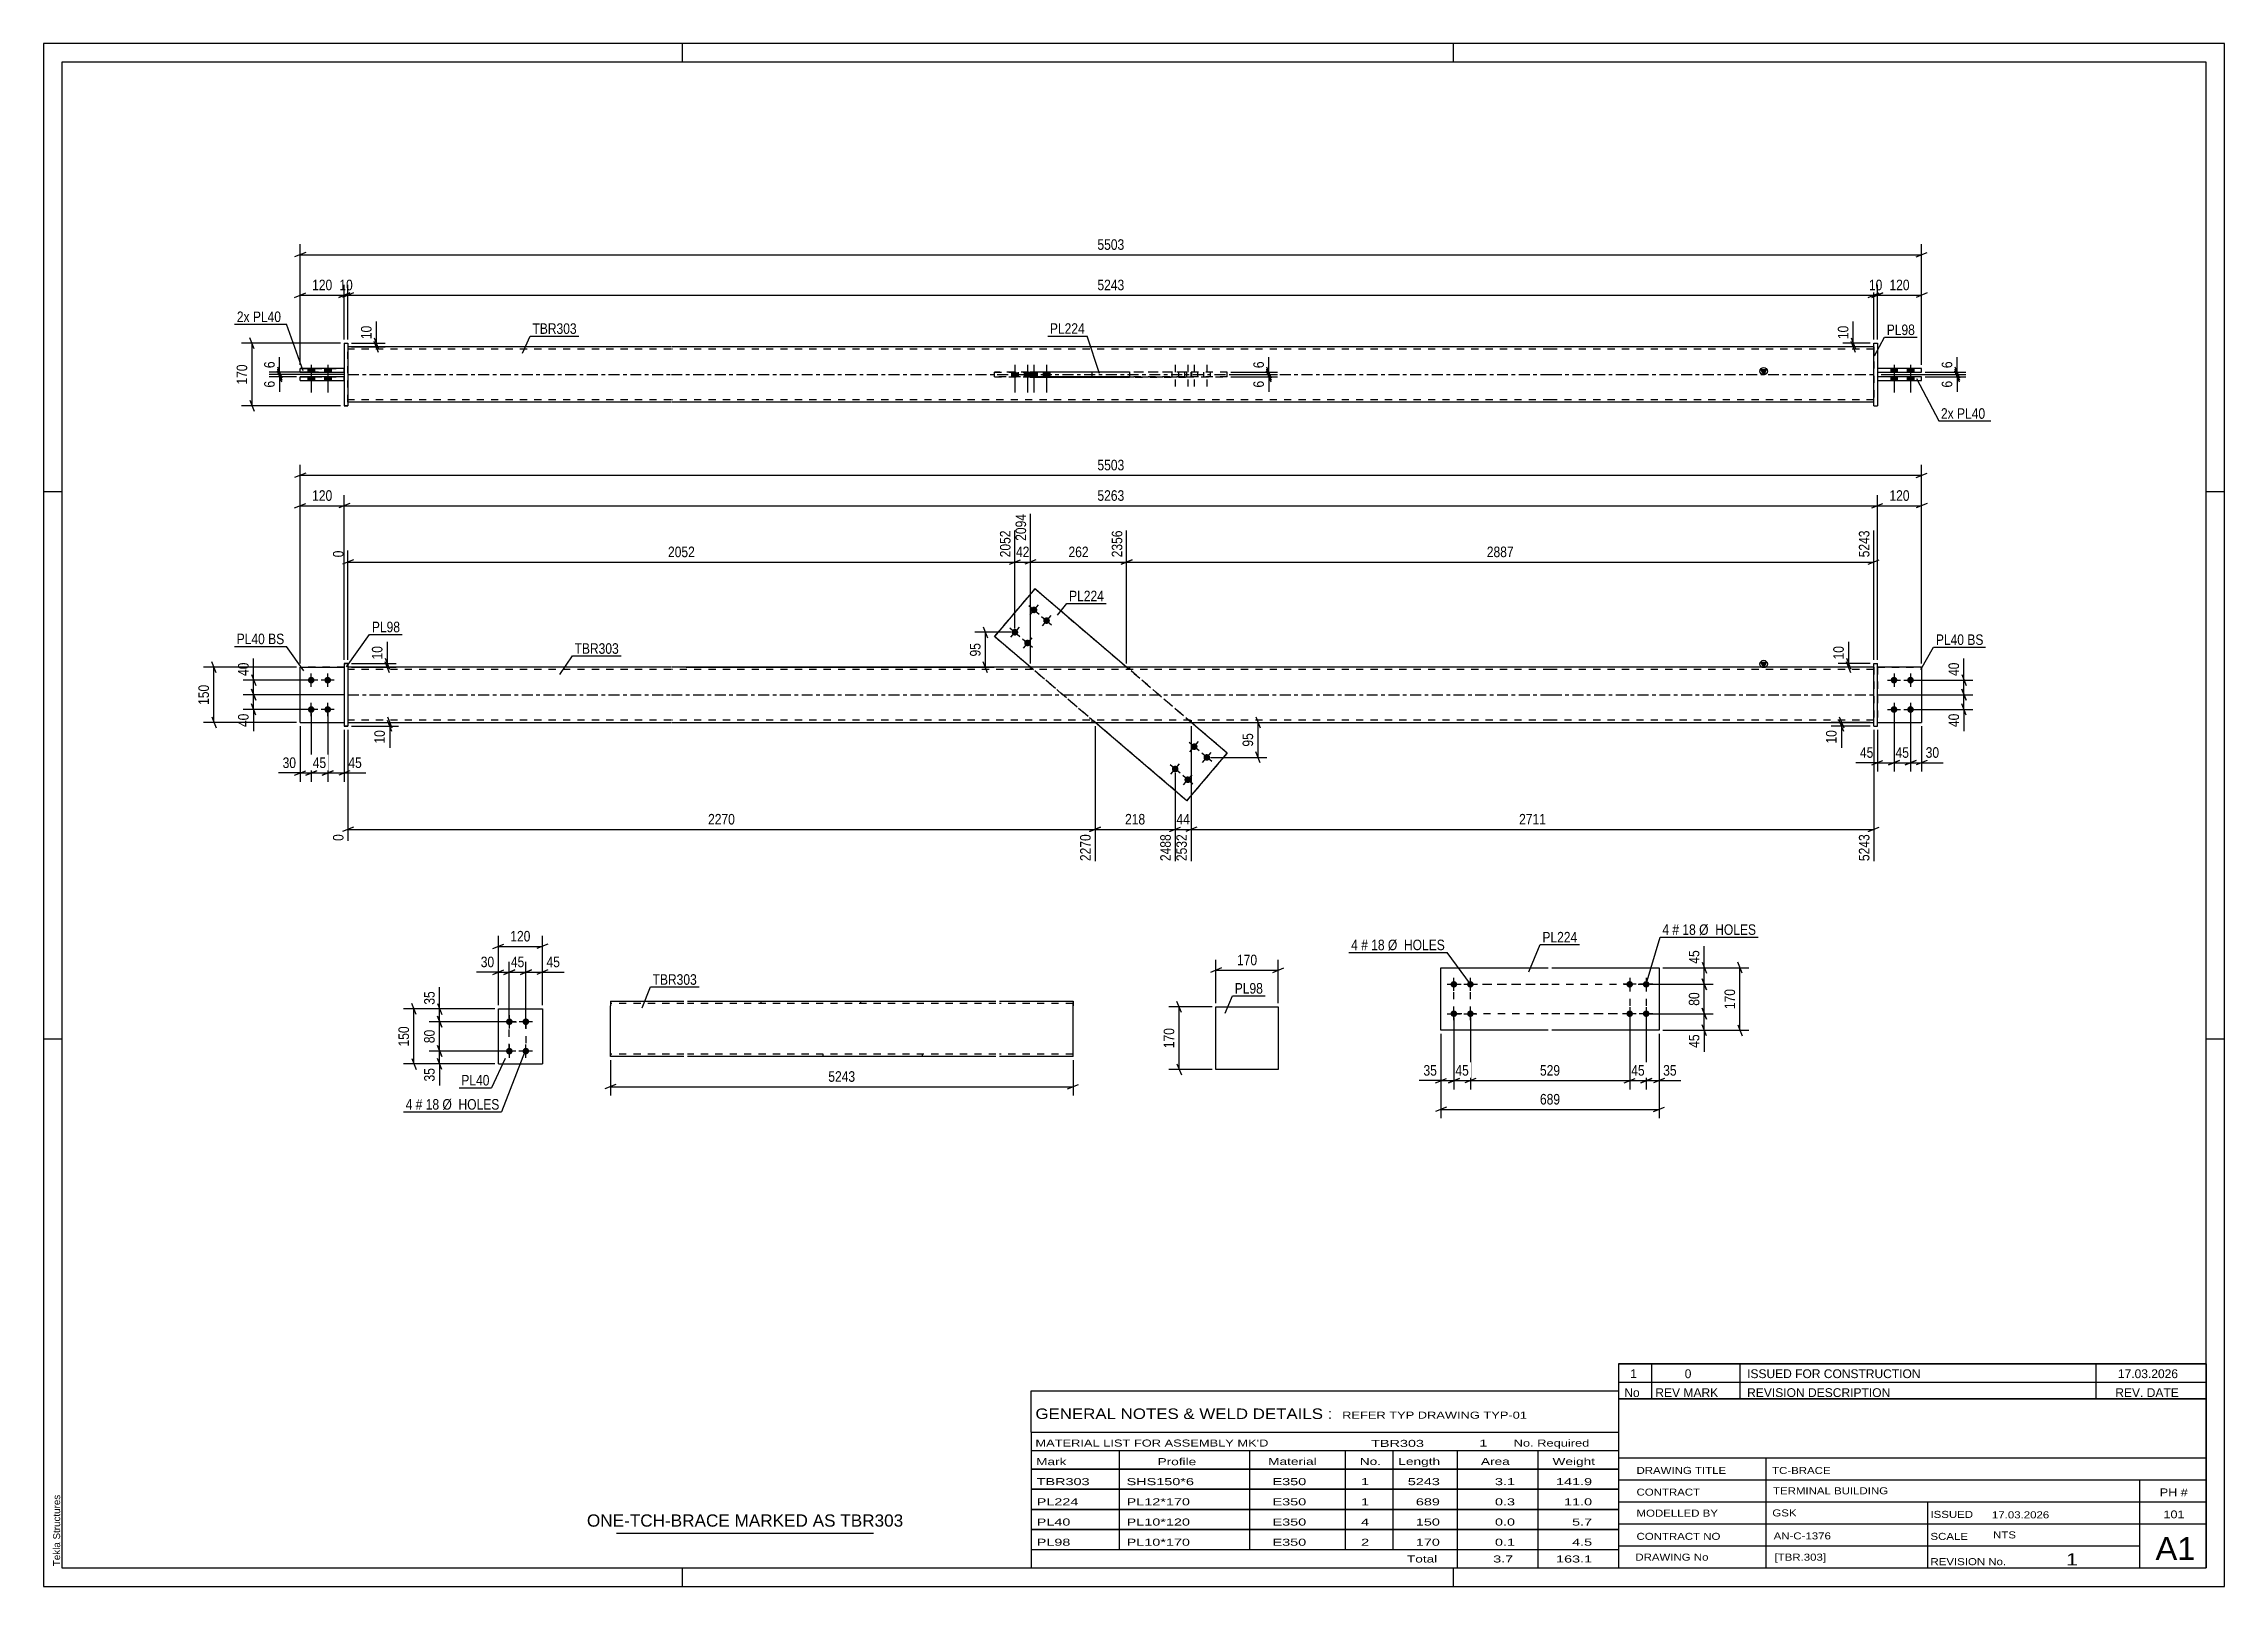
# Model space of a CAD drawing. Header units: millimetres. Extents: x 0 to 594, y 0 to 420.
import ezdxf

# ---------------------------------------------------------------- set-up
doc = ezdxf.new("R2010")
doc.units = ezdxf.units.MM
doc.linetypes.add('DXK_LINE_DOT2', pattern=[3.9198, 1.9599, -1.9599])
doc.linetypes.add('DXK_LINE_DOT3', pattern=[5.9187, 2.979, -0.9799, 0.9799, -0.9799])
doc.styles.add('Arial', font='ARIAL.TTF', dxfattribs={"height": 0.2})
doc.styles.add('Arial Narrow', font='ARIALN.TTF', dxfattribs={"height": 0.2})

# ---------------------------------------------------------------- blocks, each defined once
blk = doc.blocks.new('Unknown-580609602-1130')
at = {"color": 5, "linetype": 'Continuous'}
for p, q in [((594, 420), (0, 420)), ((0, 420), (0, 0)), ((174, 415), (174, 420)), ((384, 415), (384, 420)), ((594, 0), (594, 420)), ((589, 415), (5, 415)), ((5, 415), (5, 5)), ((589, 5), (589, 415)), ((5, 298), (0, 298)), ((594, 298), (589, 298)), ((5, 149), (0, 149)), ((594, 149), (589, 149)), ((0, 0), (594, 0)), ((5, 5), (589, 5)), ((174, 0), (174, 5)), ((384, 0), (384, 5))]:
    blk.add_line(p, q, dxfattribs=at)
at = {"color": 174, "linetype": 'Continuous', "style": 'Arial'}
blk.add_text('Tekla Structures', height=1.9102, rotation=90, dxfattribs=at).set_placement((4.5, 5.5))
blk = doc.blocks.new('Bolt-580609602-3512 - 3509')
at = {"linetype": 'Continuous'}
for points in [[(384.12, 164.8, -1), (384.12, 163, -1)], [(388.62, 164.8, -1), (388.62, 163, -1)], [(384.12, 156.8, -1), (384.12, 155, -1)], [(388.62, 156.8, -1), (388.62, 155, -1)]]:
    blk.add_hatch(color=1, dxfattribs=at).paths.add_polyline_path(points)
at = {"color": 1, "linetype": 'Continuous'}
for p, q in [((382.32, 163.9), (385.92, 163.9)), ((384.12, 162.1), (384.12, 165.7)), ((386.82, 163.9), (390.42, 163.9)), ((388.62, 162.1), (388.62, 165.7)), ((382.32, 155.9), (385.92, 155.9)), ((384.12, 154.1), (384.12, 157.7)), ((386.82, 155.9), (390.42, 155.9)), ((388.62, 154.1), (388.62, 157.7))]:
    blk.add_line(p, q, dxfattribs=at)
blk = doc.blocks.new('Part-580609602-3510 - 3509')
at = {"color": 2, "linetype": 'Continuous'}
for p, q in [((380.62, 168.4), (409.82, 168.4)), ((380.62, 151.4), (380.62, 168.4)), ((410.82, 168.4), (440.02, 168.4)), ((440.02, 168.4), (440.02, 151.4)), ((409.82, 151.4), (380.62, 151.4)), ((440.02, 151.4), (410.82, 151.4))]:
    blk.add_line(p, q, dxfattribs=at)
blk = doc.blocks.new('Bolt-580609602-3511 - 3509')
at = {"linetype": 'Continuous'}
for points in [[(432.02, 163, -1), (432.02, 164.8, -1)], [(436.52, 163, -1), (436.52, 164.8, -1)], [(432.02, 155, -1), (432.02, 156.8, -1)], [(436.52, 155, -1), (436.52, 156.8, -1)]]:
    blk.add_hatch(color=1, dxfattribs=at).paths.add_polyline_path(points)
at = {"color": 1, "linetype": 'Continuous'}
for p, q in [((433.82, 163.9), (430.22, 163.9)), ((432.02, 165.7), (432.02, 162.1)), ((438.32, 163.9), (434.72, 163.9)), ((436.52, 165.7), (436.52, 162.1)), ((433.82, 155.9), (430.22, 155.9)), ((432.02, 157.7), (432.02, 154.1)), ((438.32, 155.9), (434.72, 155.9)), ((436.52, 157.7), (436.52, 154.1))]:
    blk.add_line(p, q, dxfattribs=at)
blk = doc.blocks.new('Part-580609602-2167 - 2161')
at = {"color": 2, "linetype": 'Continuous'}
for p, q in [((123.86, 142.22), (123.86, 157.22)), ((123.86, 157.22), (135.86, 157.22)), ((135.86, 157.22), (135.86, 142.22)), ((123.86, 142.22), (123.86, 142.22)), ((123.86, 142.22), (135.86, 142.22)), ((135.86, 142.22), (135.86, 142.22))]:
    blk.add_line(p, q, dxfattribs=at)
at = {"color": 7, "linetype": 'DXK_LINE_DOT2'}
for p, q in [((123.86, 157.22), (135.86, 157.22)), ((123.86, 142.22), (135.86, 142.22))]:
    blk.add_line(p, q, dxfattribs=at)
blk = doc.blocks.new('Bolt-580609602-2200 - 2161')
at = {"linetype": 'Continuous'}
for points in [[(126.86, 154.62), (127.04, 154.6), (127.22, 154.54), (127.38, 154.45), (127.52, 154.32), (127.63, 154.17), (127.71, 154), (127.75, 153.82), (127.75, 153.63), (127.71, 153.44), (127.63, 153.27), (127.52, 153.12), (127.38, 152.99), (127.22, 152.9), (127.04, 152.84), (126.86, 152.82), (126.67, 152.84), (126.49, 152.9), (126.33, 152.99), (126.19, 153.12), (126.08, 153.27), (126, 153.44), (125.96, 153.63), (125.96, 153.82), (126, 154), (126.08, 154.17), (126.19, 154.32), (126.33, 154.45), (126.49, 154.54), (126.67, 154.6)], [(131.36, 154.62), (131.54, 154.6), (131.72, 154.54), (131.88, 154.45), (132.02, 154.32), (132.13, 154.17), (132.21, 154), (132.25, 153.82), (132.25, 153.63), (132.21, 153.44), (132.13, 153.27), (132.02, 153.12), (131.88, 152.99), (131.72, 152.9), (131.54, 152.84), (131.36, 152.82), (131.17, 152.84), (130.99, 152.9), (130.83, 152.99), (130.69, 153.12), (130.58, 153.27), (130.5, 153.44), (130.46, 153.63), (130.46, 153.82), (130.5, 154), (130.58, 154.17), (130.69, 154.32), (130.83, 154.45), (130.99, 154.54), (131.17, 154.6)], [(126.86, 146.62), (127.04, 146.6), (127.22, 146.54), (127.38, 146.45), (127.52, 146.32), (127.63, 146.17), (127.71, 146), (127.75, 145.82), (127.75, 145.63), (127.71, 145.44), (127.63, 145.27), (127.52, 145.12), (127.38, 144.99), (127.22, 144.9), (127.04, 144.84), (126.86, 144.82), (126.67, 144.84), (126.49, 144.9), (126.33, 144.99), (126.19, 145.12), (126.08, 145.27), (126, 145.44), (125.96, 145.63), (125.96, 145.82), (126, 146), (126.08, 146.17), (126.19, 146.32), (126.33, 146.45), (126.49, 146.54), (126.67, 146.6)], [(131.36, 146.62), (131.54, 146.6), (131.72, 146.54), (131.88, 146.45), (132.02, 146.32), (132.13, 146.17), (132.21, 146), (132.25, 145.82), (132.25, 145.63), (132.21, 145.44), (132.13, 145.27), (132.02, 145.12), (131.88, 144.99), (131.72, 144.9), (131.54, 144.84), (131.36, 144.82), (131.17, 144.84), (130.99, 144.9), (130.83, 144.99), (130.69, 145.12), (130.58, 145.27), (130.5, 145.44), (130.46, 145.63), (130.46, 145.82), (130.5, 146), (130.58, 146.17), (130.69, 146.32), (130.83, 146.45), (130.99, 146.54), (131.17, 146.6)]]:
    blk.add_hatch(color=1, dxfattribs=at).paths.add_polyline_path(points)
at = {"color": 1, "linetype": 'Continuous'}
for p, q in [((126.86, 151.92), (126.86, 155.52)), ((131.36, 151.92), (131.36, 155.52)), ((128.66, 153.72), (125.06, 153.72)), ((133.16, 153.72), (129.56, 153.72)), ((128.66, 145.72), (125.06, 145.72)), ((126.86, 143.92), (126.86, 147.52)), ((133.16, 145.72), (129.56, 145.72)), ((131.36, 143.92), (131.36, 147.52))]:
    blk.add_line(p, q, dxfattribs=at)
blk = doc.blocks.new('Part-580609602-1695 - 1673')
at = {"color": 2, "linetype": 'Continuous'}
for p, q in [((511.51, 250.22), (499.51, 250.22)), ((511.51, 250.22), (511.51, 250.22)), ((511.51, 250.22), (511.51, 235.22)), ((499.51, 235.22), (511.51, 235.22))]:
    blk.add_line(p, q, dxfattribs=at)
at = {"color": 7, "linetype": 'DXK_LINE_DOT2'}
for p, q in [((499.51, 250.22), (511.51, 250.22)), ((499.51, 250.22), (499.51, 250.22)), ((499.51, 250.22), (499.51, 235.22)), ((499.51, 235.22), (511.51, 235.22))]:
    blk.add_line(p, q, dxfattribs=at)
blk = doc.blocks.new('Part-580609602-1679 - 1673')
at = {"color": 7, "linetype": 'DXK_LINE_DOT2'}
for p, q in [((69.88, 235.22), (69.88, 250.22)), ((69.88, 250.22), (81.88, 250.22)), ((81.88, 250.22), (69.88, 250.22)), ((81.88, 250.22), (81.88, 235.22)), ((69.88, 235.22), (69.88, 235.22)), ((69.88, 235.22), (81.88, 235.22)), ((69.88, 235.22), (81.88, 235.22)), ((81.88, 235.22), (81.88, 235.22))]:
    blk.add_line(p, q, dxfattribs=at)
blk = doc.blocks.new('Part-580609602-1700 - 1673')
at = {"linetype": 'Continuous'}
blk.add_hatch(color=2, dxfattribs=at).paths.add_polyline_path([(468.51, 250.22), (467.71, 251.62), (469.31, 251.62)])
at = {"color": 2, "linetype": 'Continuous'}
for p, q in [((170.88, 250.22), (82.88, 250.22)), ((410.41, 250.22), (170.98, 250.22)), ((498.51, 250.22), (410.51, 250.22)), ((468.51, 250.22), (467.71, 251.62)), ((467.71, 251.62), (469.31, 251.62)), ((469.31, 251.62), (468.51, 250.22)), ((82.88, 235.22), (170.88, 235.22)), ((170.98, 235.22), (410.41, 235.22)), ((410.51, 235.22), (498.51, 235.22))]:
    blk.add_line(p, q, dxfattribs=at)
at = {"color": 7, "linetype": 'DXK_LINE_DOT2'}
for p, q in [((82.88, 250.22), (82.88, 235.22)), ((170.88, 249.62), (82.88, 249.62)), ((410.41, 249.62), (170.98, 249.62)), ((268.7, 250.22), (268.7, 249.62)), ((295.8, 250.22), (295.8, 249.62)), ((498.51, 249.62), (410.51, 249.62)), ((498.51, 250.22), (498.51, 235.22)), ((170.88, 235.82), (82.88, 235.82)), ((410.41, 235.82), (170.98, 235.82)), ((285.59, 235.22), (285.59, 235.82)), ((312.69, 235.22), (312.69, 235.82)), ((498.51, 235.82), (410.51, 235.82))]:
    blk.add_line(p, q, dxfattribs=at)
at = {"color": 7, "linetype": 'DXK_LINE_DOT3'}
for p, q in [((82.88, 242.72), (170.88, 242.72)), ((170.98, 242.72), (410.41, 242.72)), ((410.51, 242.72), (498.51, 242.72))]:
    blk.add_line(p, q, dxfattribs=at)
at = {"color": 2, "linetype": 'Continuous'}
blk.add_circle((468.51, 251.12), 1, dxfattribs=at)
blk = doc.blocks.new('Part-580609602-1684 - 1673')
at = {"color": 2, "linetype": 'Continuous'}
for p, q in [((69.88, 235.22), (69.88, 250.22)), ((69.88, 250.22), (81.88, 250.22)), ((69.88, 235.22), (69.88, 235.22)), ((69.88, 235.22), (81.88, 235.22))]:
    blk.add_line(p, q, dxfattribs=at)
at = {"color": 7, "linetype": 'DXK_LINE_DOT2'}
for p, q in [((81.88, 250.22), (69.88, 250.22)), ((81.88, 250.22), (81.88, 235.22)), ((69.88, 235.22), (69.88, 235.22)), ((69.88, 235.22), (81.88, 235.22)), ((81.88, 235.22), (81.88, 235.22))]:
    blk.add_line(p, q, dxfattribs=at)
blk = doc.blocks.new('Part-580609602-1685 - 1673')
at = {"color": 2, "linetype": 'Continuous'}
for p, q in [((498.51, 251.22), (499.51, 251.22)), ((498.51, 234.22), (498.51, 251.22)), ((499.51, 234.22), (499.51, 251.22)), ((498.51, 234.22), (498.51, 234.22)), ((498.51, 234.22), (499.51, 234.22))]:
    blk.add_line(p, q, dxfattribs=at)
at = {"color": 7, "linetype": 'DXK_LINE_DOT2'}
for p, q in [((498.51, 251.22), (499.51, 251.22)), ((498.51, 234.22), (499.51, 234.22))]:
    blk.add_line(p, q, dxfattribs=at)
blk = doc.blocks.new('Part-580609602-1690 - 1673')
at = {"color": 7, "linetype": 'DXK_LINE_DOT2'}
for p, q in [((499.51, 250.22), (511.51, 250.22)), ((511.51, 250.22), (499.51, 250.22)), ((499.51, 250.22), (499.51, 250.22)), ((499.51, 250.22), (499.51, 235.22)), ((511.51, 250.22), (511.51, 250.22)), ((511.51, 250.22), (511.51, 235.22)), ((499.51, 235.22), (511.51, 235.22)), ((499.51, 235.22), (511.51, 235.22))]:
    blk.add_line(p, q, dxfattribs=at)
blk = doc.blocks.new('Bolt-580609602-1706 - 1673')
at = {"linetype": 'Continuous'}
for points in [[(270.34, 266.52), (270.47, 266.38), (270.57, 266.22), (270.63, 266.04), (270.66, 265.86), (270.64, 265.67), (270.59, 265.49), (270.5, 265.32), (270.38, 265.18), (270.23, 265.07), (270.06, 264.99), (269.87, 264.94), (269.69, 264.94), (269.5, 264.97), (269.33, 265.04), (269.17, 265.15), (269.04, 265.29), (268.94, 265.45), (268.88, 265.62), (268.86, 265.81), (268.87, 266), (268.92, 266.18), (269.01, 266.34), (269.14, 266.49), (269.29, 266.6), (269.46, 266.68), (269.64, 266.73), (269.83, 266.73), (270.01, 266.7), (270.19, 266.62)], [(273.76, 263.6), (273.89, 263.46), (273.99, 263.3), (274.06, 263.12), (274.08, 262.94), (274.07, 262.75), (274.01, 262.57), (273.92, 262.4), (273.8, 262.26), (273.65, 262.15), (273.48, 262.07), (273.3, 262.02), (273.11, 262.02), (272.93, 262.05), (272.75, 262.12), (272.6, 262.23), (272.47, 262.36), (272.37, 262.53), (272.31, 262.7), (272.28, 262.89), (272.3, 263.08), (272.35, 263.26), (272.44, 263.42), (272.56, 263.57), (272.71, 263.68), (272.88, 263.76), (273.06, 263.81), (273.25, 263.81), (273.44, 263.78), (273.61, 263.7)], [(265.15, 260.43), (265.28, 260.3), (265.38, 260.13), (265.44, 259.96), (265.46, 259.77), (265.45, 259.58), (265.4, 259.4), (265.31, 259.24), (265.18, 259.09), (265.04, 258.98), (264.87, 258.9), (264.68, 258.85), (264.49, 258.85), (264.31, 258.88), (264.14, 258.96), (263.98, 259.06), (263.85, 259.2), (263.75, 259.36), (263.69, 259.54), (263.67, 259.72), (263.68, 259.91), (263.73, 260.09), (263.82, 260.26), (263.95, 260.4), (264.09, 260.51), (264.26, 260.59), (264.45, 260.64), (264.63, 260.64), (264.82, 260.61), (264.99, 260.54)], [(268.57, 257.51), (268.7, 257.37), (268.8, 257.21), (268.86, 257.04), (268.89, 256.85), (268.87, 256.66), (268.82, 256.48), (268.73, 256.32), (268.61, 256.17), (268.46, 256.06), (268.29, 255.98), (268.11, 255.93), (267.92, 255.93), (267.73, 255.96), (267.56, 256.04), (267.4, 256.14), (267.28, 256.28), (267.18, 256.44), (267.11, 256.62), (267.09, 256.8), (267.1, 256.99), (267.16, 257.17), (267.25, 257.34), (267.37, 257.48), (267.52, 257.59), (267.69, 257.67), (267.87, 257.72), (268.06, 257.72), (268.24, 257.69), (268.42, 257.62)]]:
    blk.add_hatch(color=1, dxfattribs=at).paths.add_polyline_path(points)
at = {"color": 1, "linetype": 'Continuous'}
for p, q in [((268.39, 267), (271.13, 264.67)), ((270.92, 267.2), (268.59, 264.46)), ((271.81, 264.08), (274.55, 261.75)), ((274.35, 264.28), (272.01, 261.54)), ((263.2, 260.91), (265.93, 258.58)), ((265.73, 261.12), (263.4, 258.38)), ((266.62, 257.99), (269.36, 255.66)), ((269.16, 258.2), (266.82, 255.46))]:
    blk.add_line(p, q, dxfattribs=at)
blk = doc.blocks.new('Bolt-580609602-1707 - 1673')
at = {"linetype": 'Continuous'}
for points in [[(312.82, 227.92), (312.69, 228.06), (312.59, 228.22), (312.53, 228.4), (312.5, 228.58), (312.52, 228.77), (312.57, 228.95), (312.66, 229.12), (312.78, 229.26), (312.93, 229.37), (313.1, 229.45), (313.28, 229.5), (313.47, 229.5), (313.66, 229.47), (313.83, 229.4), (313.99, 229.29), (314.12, 229.15), (314.22, 228.99), (314.28, 228.82), (314.3, 228.63), (314.29, 228.44), (314.23, 228.26), (314.15, 228.1), (314.02, 227.95), (313.87, 227.84), (313.7, 227.76), (313.52, 227.71), (313.33, 227.71), (313.15, 227.74), (312.97, 227.82)], [(316.24, 225), (316.11, 225.14), (316.01, 225.3), (315.95, 225.48), (315.93, 225.66), (315.94, 225.85), (316, 226.03), (316.08, 226.2), (316.21, 226.34), (316.36, 226.45), (316.53, 226.53), (316.71, 226.58), (316.9, 226.58), (317.08, 226.55), (317.26, 226.48), (317.41, 226.37), (317.54, 226.23), (317.64, 226.07), (317.7, 225.9), (317.73, 225.71), (317.71, 225.52), (317.66, 225.34), (317.57, 225.18), (317.45, 225.03), (317.3, 224.92), (317.13, 224.84), (316.94, 224.79), (316.76, 224.79), (316.57, 224.82), (316.4, 224.9)], [(307.63, 221.84), (307.5, 221.97), (307.4, 222.13), (307.34, 222.31), (307.31, 222.5), (307.33, 222.68), (307.38, 222.86), (307.47, 223.03), (307.59, 223.17), (307.74, 223.29), (307.91, 223.37), (308.09, 223.41), (308.28, 223.42), (308.47, 223.38), (308.64, 223.31), (308.8, 223.2), (308.93, 223.07), (309.02, 222.91), (309.09, 222.73), (309.11, 222.54), (309.1, 222.36), (309.04, 222.18), (308.95, 222.01), (308.83, 221.87), (308.68, 221.75), (308.51, 221.67), (308.33, 221.63), (308.14, 221.62), (307.96, 221.66), (307.78, 221.73)], [(311.05, 218.91), (310.92, 219.05), (310.82, 219.21), (310.76, 219.39), (310.74, 219.58), (310.75, 219.76), (310.8, 219.94), (310.89, 220.11), (311.02, 220.25), (311.16, 220.37), (311.33, 220.45), (311.52, 220.49), (311.71, 220.5), (311.89, 220.46), (312.06, 220.39), (312.22, 220.28), (312.35, 220.15), (312.45, 219.99), (312.51, 219.81), (312.54, 219.62), (312.52, 219.44), (312.47, 219.26), (312.38, 219.09), (312.26, 218.95), (312.11, 218.83), (311.94, 218.75), (311.75, 218.71), (311.57, 218.7), (311.38, 218.74), (311.21, 218.81)]]:
    blk.add_hatch(color=1, dxfattribs=at).paths.add_polyline_path(points)
at = {"color": 1, "linetype": 'Continuous'}
for p, q in [((314.77, 227.44), (312.03, 229.77)), ((312.23, 227.24), (314.57, 229.98)), ((318.2, 224.52), (315.46, 226.85)), ((315.66, 224.32), (317.99, 227.06)), ((309.58, 221.35), (306.84, 223.69)), ((307.04, 221.15), (309.38, 223.89)), ((313, 218.43), (310.27, 220.77)), ((310.47, 218.23), (312.8, 220.97))]:
    blk.add_line(p, q, dxfattribs=at)
blk = doc.blocks.new('Bolt-580609602-1709 - 1673')
at = {"linetype": 'Continuous'}
for points in [[(72.88, 245.82), (72.69, 245.84), (72.52, 245.89), (72.35, 245.99), (72.21, 246.11), (72.1, 246.27), (72.03, 246.44), (71.99, 246.62), (71.99, 246.81), (72.03, 246.99), (72.1, 247.17), (72.21, 247.32), (72.35, 247.44), (72.52, 247.54), (72.69, 247.6), (72.88, 247.62), (73.07, 247.6), (73.25, 247.54), (73.41, 247.44), (73.55, 247.32), (73.66, 247.17), (73.74, 246.99), (73.78, 246.81), (73.78, 246.62), (73.74, 246.44), (73.66, 246.27), (73.55, 246.11), (73.41, 245.99), (73.25, 245.89), (73.07, 245.84)], [(77.38, 245.82), (77.19, 245.84), (77.02, 245.89), (76.85, 245.99), (76.71, 246.11), (76.6, 246.27), (76.53, 246.44), (76.49, 246.62), (76.49, 246.81), (76.53, 246.99), (76.6, 247.17), (76.71, 247.32), (76.85, 247.44), (77.02, 247.54), (77.19, 247.6), (77.38, 247.62), (77.57, 247.6), (77.75, 247.54), (77.91, 247.44), (78.05, 247.32), (78.16, 247.17), (78.24, 246.99), (78.28, 246.81), (78.28, 246.62), (78.24, 246.44), (78.16, 246.27), (78.05, 246.11), (77.91, 245.99), (77.75, 245.89), (77.57, 245.84)], [(72.88, 237.82), (72.69, 237.84), (72.52, 237.89), (72.35, 237.99), (72.21, 238.11), (72.1, 238.27), (72.03, 238.44), (71.99, 238.62), (71.99, 238.81), (72.03, 238.99), (72.1, 239.17), (72.21, 239.32), (72.35, 239.44), (72.52, 239.54), (72.69, 239.6), (72.88, 239.62), (73.07, 239.6), (73.25, 239.54), (73.41, 239.44), (73.55, 239.32), (73.66, 239.17), (73.74, 238.99), (73.78, 238.81), (73.78, 238.62), (73.74, 238.44), (73.66, 238.27), (73.55, 238.11), (73.41, 237.99), (73.25, 237.89), (73.07, 237.84)], [(77.38, 237.82), (77.19, 237.84), (77.02, 237.89), (76.85, 237.99), (76.71, 238.11), (76.6, 238.27), (76.53, 238.44), (76.49, 238.62), (76.49, 238.81), (76.53, 238.99), (76.6, 239.17), (76.71, 239.32), (76.85, 239.44), (77.02, 239.54), (77.19, 239.6), (77.38, 239.62), (77.57, 239.6), (77.75, 239.54), (77.91, 239.44), (78.05, 239.32), (78.16, 239.17), (78.24, 238.99), (78.28, 238.81), (78.28, 238.62), (78.24, 238.44), (78.16, 238.27), (78.05, 238.11), (77.91, 237.99), (77.75, 237.89), (77.57, 237.84)]]:
    blk.add_hatch(color=1, dxfattribs=at).paths.add_polyline_path(points)
at = {"color": 1, "linetype": 'Continuous'}
for p, q in [((74.68, 246.72), (71.08, 246.72)), ((72.88, 244.92), (72.88, 248.52)), ((79.18, 246.72), (75.58, 246.72)), ((77.38, 244.92), (77.38, 248.52)), ((74.68, 238.72), (71.08, 238.72)), ((72.88, 236.92), (72.88, 240.52)), ((79.18, 238.72), (75.58, 238.72)), ((77.38, 236.92), (77.38, 240.52))]:
    blk.add_line(p, q, dxfattribs=at)
blk = doc.blocks.new('Bolt-580609602-1710 - 1673')
at = {"linetype": 'Continuous'}
for points in [[(504.01, 247.62), (504.2, 247.6), (504.38, 247.54), (504.54, 247.44), (504.68, 247.32), (504.79, 247.17), (504.87, 246.99), (504.91, 246.81), (504.91, 246.62), (504.87, 246.44), (504.79, 246.27), (504.68, 246.11), (504.54, 245.99), (504.38, 245.89), (504.2, 245.84), (504.01, 245.82), (503.82, 245.84), (503.64, 245.89), (503.48, 245.99), (503.34, 246.11), (503.23, 246.27), (503.15, 246.44), (503.11, 246.62), (503.11, 246.81), (503.15, 246.99), (503.23, 247.17), (503.34, 247.32), (503.48, 247.44), (503.64, 247.54), (503.82, 247.6)], [(508.51, 247.62), (508.7, 247.6), (508.88, 247.54), (509.04, 247.44), (509.18, 247.32), (509.29, 247.17), (509.37, 246.99), (509.41, 246.81), (509.41, 246.62), (509.37, 246.44), (509.29, 246.27), (509.18, 246.11), (509.04, 245.99), (508.88, 245.89), (508.7, 245.84), (508.51, 245.82), (508.32, 245.84), (508.14, 245.89), (507.98, 245.99), (507.84, 246.11), (507.73, 246.27), (507.65, 246.44), (507.61, 246.62), (507.61, 246.81), (507.65, 246.99), (507.73, 247.17), (507.84, 247.32), (507.98, 247.44), (508.14, 247.54), (508.32, 247.6)], [(504.01, 239.62), (504.2, 239.6), (504.38, 239.54), (504.54, 239.44), (504.68, 239.32), (504.79, 239.17), (504.87, 238.99), (504.91, 238.81), (504.91, 238.62), (504.87, 238.44), (504.79, 238.27), (504.68, 238.11), (504.54, 237.99), (504.38, 237.89), (504.2, 237.84), (504.01, 237.82), (503.82, 237.84), (503.64, 237.89), (503.48, 237.99), (503.34, 238.11), (503.23, 238.27), (503.15, 238.44), (503.11, 238.62), (503.11, 238.81), (503.15, 238.99), (503.23, 239.17), (503.34, 239.32), (503.48, 239.44), (503.64, 239.54), (503.82, 239.6)], [(508.51, 239.62), (508.7, 239.6), (508.88, 239.54), (509.04, 239.44), (509.18, 239.32), (509.29, 239.17), (509.37, 238.99), (509.41, 238.81), (509.41, 238.62), (509.37, 238.44), (509.29, 238.27), (509.18, 238.11), (509.04, 237.99), (508.88, 237.89), (508.7, 237.84), (508.51, 237.82), (508.32, 237.84), (508.14, 237.89), (507.98, 237.99), (507.84, 238.11), (507.73, 238.27), (507.65, 238.44), (507.61, 238.62), (507.61, 238.81), (507.65, 238.99), (507.73, 239.17), (507.84, 239.32), (507.98, 239.44), (508.14, 239.54), (508.32, 239.6)]]:
    blk.add_hatch(color=1, dxfattribs=at).paths.add_polyline_path(points)
at = {"color": 1, "linetype": 'Continuous'}
for p, q in [((502.21, 246.72), (505.81, 246.72)), ((504.01, 248.52), (504.01, 244.92)), ((506.71, 246.72), (510.31, 246.72)), ((508.51, 248.52), (508.51, 244.92)), ((502.21, 238.72), (505.81, 238.72)), ((504.01, 240.52), (504.01, 236.92)), ((506.71, 238.72), (510.31, 238.72)), ((508.51, 240.52), (508.51, 236.92))]:
    blk.add_line(p, q, dxfattribs=at)
blk = doc.blocks.new('Part-580609602-1715 - 1673')
at = {"color": 2, "linetype": 'Continuous'}
for p, q in [((270.01, 271.53), (258.98, 258.59)), ((270.01, 271.53), (270.01, 271.53)), ((295, 250.22), (270.01, 271.53)), ((268.8, 250.22), (258.98, 258.59)), ((258.98, 258.59), (258.98, 258.59)), ((311.38, 213.9), (286.39, 235.22)), ((322.41, 226.84), (312.59, 235.22)), ((311.38, 213.9), (322.41, 226.84)), ((322.41, 226.84), (322.41, 226.84)), ((311.38, 213.9), (311.38, 213.9))]:
    blk.add_line(p, q, dxfattribs=at)
at = {"color": 7, "linetype": 'DXK_LINE_DOT2'}
for p, q in [((258.98, 258.59), (270.01, 271.53)), ((322.41, 226.84), (270.01, 271.53)), ((311.38, 213.9), (258.98, 258.59)), ((286.39, 235.22), (268.8, 250.22)), ((312.59, 235.22), (295, 250.22)), ((322.41, 226.84), (311.38, 213.9))]:
    blk.add_line(p, q, dxfattribs=at)
blk = doc.blocks.new('Part-580609602-1720 - 1673')
at = {"color": 2, "linetype": 'Continuous'}
for p, q in [((82.88, 251.22), (81.88, 251.22)), ((81.88, 251.22), (81.88, 234.22)), ((82.88, 251.22), (82.88, 251.22)), ((82.88, 251.22), (82.88, 234.22)), ((81.88, 234.22), (82.88, 234.22))]:
    blk.add_line(p, q, dxfattribs=at)
at = {"color": 7, "linetype": 'DXK_LINE_DOT2'}
for p, q in [((81.88, 251.22), (82.88, 251.22)), ((82.88, 234.22), (81.88, 234.22))]:
    blk.add_line(p, q, dxfattribs=at)
blk = doc.blocks.new('Part-580609602-1418 - 1367')
at = {"color": 2, "linetype": 'Continuous'}
for p, q in [((69.88, 328.32), (69.88, 329.32)), ((81.88, 329.32), (69.88, 329.32)), ((69.88, 328.32), (69.88, 328.32)), ((69.88, 328.32), (81.88, 328.32))]:
    blk.add_line(p, q, dxfattribs=at)
at = {"color": 7, "linetype": 'DXK_LINE_DOT2'}
for p, q in [((69.88, 329.32), (81.88, 329.32)), ((69.88, 328.32), (81.88, 328.32)), ((81.88, 328.32), (81.88, 329.32))]:
    blk.add_line(p, q, dxfattribs=at)
blk = doc.blocks.new('Bolt-580609602-1370 - 1367')
at = {"linetype": 'Continuous'}
for points in [[(71.98, 330.52), (73.78, 330.52), (73.78, 331.52), (71.98, 331.52)], [(71.98, 330.52), (73.78, 330.52), (73.78, 331.52), (71.98, 331.52)], [(71.98, 328.32), (73.78, 328.32), (73.78, 329.32), (71.98, 329.32)], [(71.98, 328.32), (73.78, 328.32), (73.78, 329.32), (71.98, 329.32)], [(76.48, 330.52), (78.28, 330.52), (78.28, 331.52), (76.48, 331.52)], [(76.48, 330.52), (78.28, 330.52), (78.28, 331.52), (76.48, 331.52)], [(76.48, 328.32), (78.28, 328.32), (78.28, 329.32), (76.48, 329.32)], [(76.48, 328.32), (78.28, 328.32), (78.28, 329.32), (76.48, 329.32)]]:
    blk.add_hatch(color=1, dxfattribs=at).paths.add_polyline_path(points)
at = {"color": 1, "linetype": 'Continuous'}
for p, q in [((71.98, 331.52), (71.98, 330.52)), ((71.98, 331.52), (71.98, 330.52)), ((71.98, 329.32), (71.98, 328.32)), ((71.98, 329.32), (71.98, 328.32)), ((72.88, 332.52), (72.88, 325.02)), ((72.88, 332.52), (72.88, 325.02)), ((73.78, 331.52), (73.78, 330.52)), ((73.78, 331.52), (73.78, 330.52)), ((73.78, 329.32), (73.78, 328.32)), ((73.78, 329.32), (73.78, 328.32)), ((76.48, 331.52), (76.48, 330.52)), ((76.48, 331.52), (76.48, 330.52)), ((76.48, 329.32), (76.48, 328.32)), ((76.48, 329.32), (76.48, 328.32)), ((77.38, 332.52), (77.38, 325.02)), ((77.38, 332.52), (77.38, 325.02)), ((78.28, 331.52), (78.28, 330.52)), ((78.28, 331.52), (78.28, 330.52)), ((78.28, 329.32), (78.28, 328.32)), ((78.28, 329.32), (78.28, 328.32))]:
    blk.add_line(p, q, dxfattribs=at)
blk = doc.blocks.new('Bolt-580609602-1435 - 1367')
at = {"color": 1, "linetype": 'DXK_LINE_DOT2'}
for p, q in [((307.31, 330.52), (307.31, 329.32)), ((308.21, 332.52), (308.21, 325.02)), ((309.11, 330.52), (309.11, 329.32)), ((310.74, 330.52), (310.74, 329.32)), ((311.64, 332.52), (311.64, 325.02)), ((312.5, 330.52), (312.5, 329.32)), ((312.54, 330.52), (312.54, 329.32)), ((313.4, 332.52), (313.4, 325.02)), ((314.3, 330.52), (314.3, 329.32)), ((315.93, 330.52), (315.93, 329.32)), ((316.83, 332.52), (316.83, 325.02)), ((317.73, 330.52), (317.73, 329.32))]:
    blk.add_line(p, q, dxfattribs=at)
blk = doc.blocks.new('Bolt-580609602-1371 - 1367')
at = {"linetype": 'Continuous'}
for points in [[(504.91, 331.52), (503.11, 331.52), (503.11, 330.52), (504.91, 330.52)], [(504.91, 331.52), (503.11, 331.52), (503.11, 330.52), (504.91, 330.52)], [(504.91, 329.32), (503.11, 329.32), (503.11, 328.32), (504.91, 328.32)], [(504.91, 329.32), (503.11, 329.32), (503.11, 328.32), (504.91, 328.32)], [(509.41, 331.52), (507.61, 331.52), (507.61, 330.52), (509.41, 330.52)], [(509.41, 331.52), (507.61, 331.52), (507.61, 330.52), (509.41, 330.52)], [(509.41, 329.32), (507.61, 329.32), (507.61, 328.32), (509.41, 328.32)], [(509.41, 329.32), (507.61, 329.32), (507.61, 328.32), (509.41, 328.32)]]:
    blk.add_hatch(color=1, dxfattribs=at).paths.add_polyline_path(points)
at = {"color": 1, "linetype": 'Continuous'}
for p, q in [((503.11, 331.52), (503.11, 330.52)), ((503.11, 331.52), (503.11, 330.52)), ((503.11, 329.32), (503.11, 328.32)), ((503.11, 329.32), (503.11, 328.32)), ((504.01, 332.52), (504.01, 325.02)), ((504.01, 332.52), (504.01, 325.02)), ((504.91, 331.52), (504.91, 330.52)), ((504.91, 331.52), (504.91, 330.52)), ((504.91, 329.32), (504.91, 328.32)), ((504.91, 329.32), (504.91, 328.32)), ((507.61, 331.52), (507.61, 330.52)), ((507.61, 331.52), (507.61, 330.52)), ((507.61, 329.32), (507.61, 328.32)), ((507.61, 329.32), (507.61, 328.32)), ((508.51, 332.52), (508.51, 325.02)), ((508.51, 332.52), (508.51, 325.02)), ((509.41, 331.52), (509.41, 330.52)), ((509.41, 331.52), (509.41, 330.52)), ((509.41, 329.32), (509.41, 328.32)), ((509.41, 329.32), (509.41, 328.32))]:
    blk.add_line(p, q, dxfattribs=at)
blk = doc.blocks.new('Part-580609602-1456 - 1367')
at = {"linetype": 'Continuous'}
blk.add_hatch(color=2, dxfattribs=at).paths.add_polyline_path([(468.51, 329.92), (467.71, 331.32), (469.31, 331.32)])
at = {"color": 2, "linetype": 'Continuous'}
for p, q in [((170.88, 337.42), (82.88, 337.42)), ((410.41, 337.42), (170.98, 337.42)), ((498.51, 337.42), (410.51, 337.42)), ((268.7, 330.52), (268.7, 330.62)), ((268.7, 330.62), (268.7, 330.62)), ((268.7, 330.62), (295.8, 330.62)), ((268.7, 329.22), (268.7, 329.32)), ((268.7, 329.22), (295.8, 329.22)), ((285.59, 330.62), (285.59, 330.52)), ((285.59, 329.22), (285.59, 329.32)), ((295.8, 330.62), (295.8, 329.22)), ((468.51, 329.92), (467.71, 331.32)), ((467.71, 331.32), (469.31, 331.32)), ((469.31, 331.32), (468.51, 329.92)), ((170.88, 322.42), (82.88, 322.42)), ((410.41, 322.42), (170.98, 322.42)), ((498.51, 322.42), (410.51, 322.42))]:
    blk.add_line(p, q, dxfattribs=at)
at = {"color": 7, "linetype": 'DXK_LINE_DOT2'}
for p, q in [((82.88, 322.42), (82.88, 337.42)), ((170.88, 336.82), (82.88, 336.82)), ((410.41, 336.82), (170.98, 336.82)), ((498.51, 336.82), (410.51, 336.82)), ((498.51, 337.42), (498.51, 322.42)), ((268.7, 329.32), (268.7, 330.62)), ((268.7, 330.62), (295.8, 330.62)), ((268.7, 329.22), (295.8, 329.22)), ((285.59, 330.62), (312.69, 330.62)), ((285.59, 330.62), (285.59, 330.62)), ((285.59, 330.62), (312.69, 330.62)), ((285.59, 330.52), (285.59, 330.62)), ((285.59, 329.32), (285.59, 330.52)), ((285.59, 329.22), (285.59, 329.22)), ((285.59, 329.22), (285.59, 329.22)), ((312.69, 329.22), (285.59, 329.22)), ((285.59, 329.22), (312.69, 329.22)), ((312.69, 330.62), (312.69, 329.22)), ((170.88, 323.02), (82.88, 323.02)), ((410.41, 323.02), (170.98, 323.02)), ((498.51, 323.02), (410.51, 323.02))]:
    blk.add_line(p, q, dxfattribs=at)
at = {"color": 7, "linetype": 'DXK_LINE_DOT3'}
for p, q in [((82.88, 329.92), (170.88, 329.92)), ((170.98, 329.92), (410.41, 329.92)), ((410.51, 329.92), (498.51, 329.92))]:
    blk.add_line(p, q, dxfattribs=at)
at = {"color": 2, "linetype": 'Continuous'}
blk.add_circle((468.51, 330.82), 1, dxfattribs=at)
blk = doc.blocks.new('Part-580609602-1413 - 1367')
at = {"color": 2, "linetype": 'Continuous'}
for p, q in [((69.88, 330.52), (69.88, 331.52)), ((81.88, 331.52), (69.88, 331.52)), ((69.88, 330.52), (69.88, 330.52)), ((69.88, 330.52), (81.88, 330.52))]:
    blk.add_line(p, q, dxfattribs=at)
at = {"color": 7, "linetype": 'DXK_LINE_DOT2'}
for p, q in [((69.88, 331.52), (81.88, 331.52)), ((69.88, 330.52), (81.88, 330.52)), ((81.88, 330.52), (81.88, 331.52))]:
    blk.add_line(p, q, dxfattribs=at)
blk = doc.blocks.new('Part-580609602-1461 - 1367')
at = {"color": 2, "linetype": 'Continuous'}
for p, q in [((511.51, 329.32), (499.51, 329.32)), ((499.51, 328.32), (511.51, 328.32)), ((511.51, 328.32), (511.51, 329.32))]:
    blk.add_line(p, q, dxfattribs=at)
at = {"color": 7, "linetype": 'DXK_LINE_DOT2'}
for p, q in [((499.51, 329.32), (499.51, 328.32)), ((511.51, 329.32), (499.51, 329.32)), ((499.51, 328.32), (511.51, 328.32))]:
    blk.add_line(p, q, dxfattribs=at)
blk = doc.blocks.new('Part-580609602-1397 - 1367')
at = {"color": 2, "linetype": 'Continuous'}
for p, q in [((258.98, 329.32), (258.98, 330.52)), ((270.01, 329.32), (270.01, 330.52)), ((295.8, 330.52), (270.01, 330.52)), ((295.8, 329.32), (270.01, 329.32))]:
    blk.add_line(p, q, dxfattribs=at)
at = {"color": 7, "linetype": 'DXK_LINE_DOT2'}
for p, q in [((311.38, 330.52), (258.98, 330.52)), ((258.98, 330.52), (270.01, 330.52)), ((258.98, 329.32), (311.38, 329.32)), ((270.01, 329.32), (258.98, 329.32)), ((322.41, 330.52), (295.8, 330.52)), ((322.41, 329.32), (295.8, 329.32)), ((311.38, 329.32), (311.38, 330.52)), ((322.41, 330.52), (311.38, 330.52)), ((311.38, 329.32), (322.41, 329.32)), ((322.41, 329.32), (322.41, 330.52))]:
    blk.add_line(p, q, dxfattribs=at)
blk = doc.blocks.new('Part-580609602-1398 - 1367')
at = {"color": 2, "linetype": 'Continuous'}
for p, q in [((81.88, 338.42), (82.88, 338.42)), ((81.88, 338.42), (81.88, 321.42)), ((82.88, 338.42), (82.88, 338.42)), ((82.88, 338.42), (82.88, 321.42)), ((82.88, 321.42), (81.88, 321.42)), ((81.88, 321.42), (81.88, 321.42))]:
    blk.add_line(p, q, dxfattribs=at)
at = {"color": 7, "linetype": 'DXK_LINE_DOT2'}
for p, q in [((81.88, 338.42), (82.88, 338.42)), ((81.88, 321.42), (82.88, 321.42)), ((81.88, 321.42), (81.88, 321.42))]:
    blk.add_line(p, q, dxfattribs=at)
blk = doc.blocks.new('Part-580609602-1433 - 1367')
at = {"color": 2, "linetype": 'Continuous'}
for p, q in [((498.51, 338.42), (498.51, 338.42)), ((498.51, 321.42), (498.51, 338.42)), ((498.51, 338.42), (499.51, 338.42)), ((499.51, 338.42), (499.51, 338.42)), ((499.51, 338.42), (499.51, 321.42)), ((498.51, 321.42), (499.51, 321.42)), ((498.51, 321.42), (498.51, 321.42)), ((499.51, 321.42), (499.51, 321.42))]:
    blk.add_line(p, q, dxfattribs=at)
at = {"color": 7, "linetype": 'DXK_LINE_DOT2'}
for p, q in [((498.51, 338.42), (499.51, 338.42)), ((498.51, 321.42), (499.51, 321.42)), ((499.51, 321.42), (499.51, 321.42))]:
    blk.add_line(p, q, dxfattribs=at)
blk = doc.blocks.new('Bolt-580609602-1436 - 1367')
at = {"linetype": 'Continuous'}
for points in [[(265.46, 330.52), (263.66, 330.52), (263.66, 329.32), (265.46, 329.32)], [(268.89, 330.52), (267.09, 330.52), (267.09, 329.32), (268.89, 329.32)], [(270.66, 330.52), (268.86, 330.52), (268.86, 329.32), (270.66, 329.32)], [(274.08, 330.52), (272.28, 330.52), (272.28, 329.32), (274.08, 329.32)]]:
    blk.add_hatch(color=1, dxfattribs=at).paths.add_polyline_path(points)
at = {"color": 1, "linetype": 'Continuous'}
for p, q in [((263.66, 330.52), (263.66, 329.32)), ((264.56, 332.52), (264.56, 325.02)), ((265.46, 330.52), (265.46, 329.32)), ((267.09, 330.52), (267.09, 329.32)), ((267.99, 332.52), (267.99, 325.02)), ((268.86, 330.52), (268.86, 329.32)), ((268.89, 330.52), (268.89, 329.32)), ((269.76, 332.52), (269.76, 325.02)), ((270.66, 330.52), (270.66, 329.32)), ((272.28, 330.52), (272.28, 329.32)), ((273.18, 332.52), (273.18, 325.02)), ((274.08, 330.52), (274.08, 329.32))]:
    blk.add_line(p, q, dxfattribs=at)
blk = doc.blocks.new('Part-580609602-1466 - 1367')
at = {"color": 2, "linetype": 'Continuous'}
for p, q in [((511.51, 331.52), (499.51, 331.52)), ((499.51, 330.52), (511.51, 330.52)), ((511.51, 330.52), (511.51, 331.52))]:
    blk.add_line(p, q, dxfattribs=at)
at = {"color": 7, "linetype": 'DXK_LINE_DOT2'}
for p, q in [((499.51, 331.52), (499.51, 330.52)), ((511.51, 331.52), (499.51, 331.52)), ((499.51, 330.52), (511.51, 330.52))]:
    blk.add_line(p, q, dxfattribs=at)
blk = doc.blocks.new('Part-580609602-2404 - 2398')
at = {"color": 2, "linetype": 'Continuous'}
for p, q in [((319.3, 157.75), (336.3, 157.75)), ((319.3, 140.75), (319.3, 157.75)), ((336.3, 157.75), (336.3, 140.75)), ((336.3, 140.75), (319.3, 140.75))]:
    blk.add_line(p, q, dxfattribs=at)
blk = doc.blocks.new('Part-580609602-2436 - 2428')
at = {"color": 2, "linetype": 'Continuous'}
for p, q in [((154.4, 159.28), (154.4, 158.08)), ((154.4, 159.28), (174.4, 159.28)), ((154.4, 145.02), (154.4, 158.08)), ((175.4, 159.28), (259.39, 159.28)), ((260.39, 159.28), (280.39, 159.28)), ((280.39, 159.28), (280.39, 159.19)), ((280.39, 159.19), (280.39, 158.08)), ((280.39, 144.28), (280.39, 158.08)), ((154.4, 144.37), (154.4, 145.02)), ((154.4, 144.28), (154.4, 144.37)), ((174.4, 144.28), (154.4, 144.28)), ((259.39, 144.28), (175.4, 144.28)), ((280.39, 144.28), (260.39, 144.28))]:
    blk.add_line(p, q, dxfattribs=at)
at = {"color": 7, "linetype": 'DXK_LINE_DOT2'}
for p, q in [((174.4, 158.68), (154.4, 158.68)), ((259.39, 158.68), (175.4, 158.68)), ((195.4, 159.28), (195.4, 158.68)), ((222.5, 159.28), (222.5, 158.68)), ((280.39, 158.68), (260.39, 158.68)), ((280.39, 158.08), (280.39, 158.93)), ((154.4, 145.02), (154.4, 144.63)), ((154.4, 144.88), (154.4, 144.93)), ((174.4, 144.88), (154.4, 144.88)), ((259.39, 144.88), (175.4, 144.88)), ((212.29, 144.28), (212.29, 144.88)), ((239.39, 144.28), (239.39, 144.88)), ((280.39, 144.88), (260.39, 144.88)), ((280.39, 144.88), (280.39, 144.93))]:
    blk.add_line(p, q, dxfattribs=at)
blk = doc.blocks.new('Rectangle-580609602-3685 - 3509')
at = {"color": 1, "linetype": 'DXK_LINE_DOT2'}
for p, q in [((384.12, 163.9), (409.82, 163.9)), ((384.12, 155.9), (384.12, 163.9)), ((410.82, 163.9), (436.52, 163.9)), ((436.52, 163.9), (436.52, 155.9)), ((409.82, 155.9), (384.12, 155.9)), ((436.52, 155.9), (410.82, 155.9))]:
    blk.add_line(p, q, dxfattribs=at)
blk = doc.blocks.new('Rectangle-580609602-2384 - 2161')
at = {"color": 1, "linetype": 'DXK_LINE_DOT2'}
blk.add_lwpolyline([(126.85, 153.72), (131.36, 153.72), (131.36, 145.72), (126.85, 145.72), (126.85, 153.72)], close=True, dxfattribs=at)
blk = doc.blocks.new('Rectangle-580609602-3695 - 3509')
at = {"color": 1, "linetype": 'DXK_LINE_DOT2'}
for p, q in [((388.62, 163.9), (409.82, 163.9)), ((388.62, 155.9), (388.62, 163.9)), ((410.82, 163.9), (432.02, 163.9)), ((432.02, 163.9), (432.02, 155.9)), ((409.82, 155.9), (388.62, 155.9)), ((432.02, 155.9), (410.82, 155.9))]:
    blk.add_line(p, q, dxfattribs=at)
blk = doc.blocks.new('StraightDimension-580609602-3517 - 3509')
at = {"color": 7, "linetype": 'Continuous'}
for p, q in [((436.52, 154.9), (436.52, 135.3)), ((440.02, 150.4), (440.02, 135.3)), ((435.02, 137.1), (438.02, 138.3)), ((436.52, 137.7), (440.02, 137.7)), ((441.52, 138.3), (438.52, 137.1))]:
    blk.add_line(p, q, dxfattribs=at)
at = {"color": 0}
blk.add_wipeout([(445.4, 138.45), (445.4, 142.65), (440.54, 142.65), (440.54, 138.45)], dxfattribs=at)
at = {"color": 7, "linetype": 'Continuous'}
blk.add_line((440.02, 137.7), (445.93, 137.7), dxfattribs=at)
blk.add_line((440.02, 137.7), (445.93, 137.7), dxfattribs=at)
at = {"color": 3, "style": 'Arial Narrow'}
blk.add_text('35', height=2.863, dxfattribs=at).set_placement((441.14, 139.05))
blk = doc.blocks.new('StraightDimension-580609602-3518 - 3509')
at = {"color": 7, "linetype": 'Continuous'}
for p, q in [((432.02, 154.9), (432.02, 135.3)), ((436.52, 154.9), (436.52, 135.3)), ((430.52, 137.1), (433.52, 138.3)), ((432.02, 137.7), (436.52, 137.7)), ((438.02, 138.3), (435.02, 137.1))]:
    blk.add_line(p, q, dxfattribs=at)
at = {"color": 0}
blk.add_wipeout([(436.7, 138.45), (436.7, 142.65), (431.84, 142.65), (431.84, 138.45)], dxfattribs=at)
at = {"color": 3, "style": 'Arial Narrow'}
blk.add_text('45', height=2.863, dxfattribs=at).set_placement((432.44, 139.05))
blk = doc.blocks.new('StraightDimension-580609602-3519 - 3509')
at = {"color": 7, "linetype": 'Continuous'}
for p, q in [((388.62, 154.9), (388.62, 135.3)), ((432.02, 154.9), (432.02, 135.3)), ((390.12, 138.3), (387.12, 137.1)), ((388.62, 137.7), (432.02, 137.7)), ((430.52, 137.1), (433.52, 138.3))]:
    blk.add_line(p, q, dxfattribs=at)
at = {"color": 0}
blk.add_wipeout([(413.66, 138.45), (413.66, 142.65), (406.98, 142.65), (406.98, 138.45)], dxfattribs=at)
at = {"color": 3, "style": 'Arial Narrow'}
blk.add_text('529', height=2.863, dxfattribs=at).set_placement((407.58, 139.05))
blk = doc.blocks.new('StraightDimension-580609602-3665 - 3509')
at = {"color": 7, "linetype": 'Continuous'}
for p, q in [((437.52, 155.9), (454.74, 155.9)), ((451.74, 157.4), (452.94, 154.4)), ((452.34, 151.4), (452.34, 155.9)), ((441.02, 151.4), (454.74, 151.4)), ((452.94, 149.9), (451.74, 152.9))]:
    blk.add_line(p, q, dxfattribs=at)
at = {"color": 0}
blk.add_wipeout([(451.59, 150.87), (447.39, 150.87), (447.39, 146.02), (451.59, 146.02)], dxfattribs=at)
at = {"color": 7, "linetype": 'Continuous'}
blk.add_line((452.34, 151.4), (452.34, 145.49), dxfattribs=at)
blk.add_line((452.34, 151.4), (452.34, 145.49), dxfattribs=at)
at = {"color": 3, "style": 'Arial Narrow'}
blk.add_text('45', height=2.863, rotation=90.00021, dxfattribs=at).set_placement((450.99, 146.62))
blk = doc.blocks.new('StraightDimension-580609602-3520 - 3509')
at = {"color": 7, "linetype": 'Continuous'}
for p, q in [((384.12, 154.9), (384.12, 135.3)), ((388.62, 154.9), (388.62, 135.3)), ((382.62, 137.1), (385.62, 138.3)), ((384.12, 137.7), (388.62, 137.7)), ((390.12, 138.3), (387.12, 137.1))]:
    blk.add_line(p, q, dxfattribs=at)
at = {"color": 0}
blk.add_wipeout([(388.8, 138.45), (388.8, 142.65), (383.94, 142.65), (383.94, 138.45)], dxfattribs=at)
at = {"color": 3, "style": 'Arial Narrow'}
blk.add_text('45', height=2.863, dxfattribs=at).set_placement((384.54, 139.05))
blk = doc.blocks.new('StraightDimension-580609602-3521 - 3509')
at = {"color": 7, "linetype": 'Continuous'}
for p, q in [((384.12, 154.9), (384.12, 135.3)), ((380.62, 150.4), (380.62, 135.3)), ((379.12, 137.1), (382.12, 138.3)), ((380.62, 137.7), (384.12, 137.7)), ((385.62, 138.3), (382.62, 137.1))]:
    blk.add_line(p, q, dxfattribs=at)
at = {"color": 0}
blk.add_wipeout([(380.09, 138.45), (380.09, 142.65), (375.24, 142.65), (375.24, 138.45)], dxfattribs=at)
at = {"color": 7, "linetype": 'Continuous'}
blk.add_line((380.62, 137.7), (374.71, 137.7), dxfattribs=at)
blk.add_line((380.62, 137.7), (374.71, 137.7), dxfattribs=at)
at = {"color": 3, "style": 'Arial Narrow'}
blk.add_text('35', height=2.863, dxfattribs=at).set_placement((375.84, 139.05))
blk = doc.blocks.new('StraightDimension-580609602-3537 - 3509')
at = {"color": 7, "linetype": 'Continuous'}
for p, q in [((380.62, 150.4), (380.62, 127.44)), ((440.02, 150.4), (440.02, 127.44)), ((382.12, 130.44), (379.12, 129.24)), ((380.62, 129.84), (440.02, 129.84)), ((438.52, 129.24), (441.52, 130.44))]:
    blk.add_line(p, q, dxfattribs=at)
at = {"color": 0}
blk.add_wipeout([(413.66, 130.59), (413.66, 134.79), (406.98, 134.79), (406.98, 130.59)], dxfattribs=at)
at = {"color": 3, "style": 'Arial Narrow'}
blk.add_text('689', height=2.863, dxfattribs=at).set_placement((407.58, 131.19))
blk = doc.blocks.new('StraightDimension-580609602-3557 - 3509')
at = {"color": 7, "linetype": 'Continuous'}
for p, q in [((441.02, 168.4), (464.46, 168.4)), ((462.66, 166.9), (461.46, 169.9)), ((462.06, 151.4), (462.06, 168.4)), ((441.02, 151.4), (464.46, 151.4)), ((461.46, 152.9), (462.66, 149.9))]:
    blk.add_line(p, q, dxfattribs=at)
at = {"color": 0}
blk.add_wipeout([(461.31, 163.24), (457.11, 163.24), (457.11, 156.55), (461.31, 156.55)], dxfattribs=at)
at = {"color": 3, "style": 'Arial Narrow'}
blk.add_text('170', height=2.863, rotation=90.00021, dxfattribs=at).set_placement((460.71, 157.15))
blk = doc.blocks.new('StraightDimension-580609602-3663 - 3509')
at = {"color": 7, "linetype": 'Continuous'}
for p, q in [((441.02, 168.4), (454.74, 168.4)), ((451.74, 169.9), (452.94, 166.9)), ((452.34, 163.9), (452.34, 168.4)), ((437.52, 163.9), (454.74, 163.9)), ((452.94, 162.4), (451.74, 165.4))]:
    blk.add_line(p, q, dxfattribs=at)
at = {"color": 0}
blk.add_wipeout([(451.59, 173.78), (447.39, 173.78), (447.39, 168.92), (451.59, 168.92)], dxfattribs=at)
at = {"color": 7, "linetype": 'Continuous'}
blk.add_line((452.34, 168.4), (452.34, 174.3), dxfattribs=at)
blk.add_line((452.34, 168.4), (452.34, 174.3), dxfattribs=at)
at = {"color": 3, "style": 'Arial Narrow'}
blk.add_text('45', height=2.863, rotation=90.00021, dxfattribs=at).set_placement((450.99, 169.52))
blk = doc.blocks.new('StraightDimension-580609602-3664 - 3509')
at = {"color": 7, "linetype": 'Continuous'}
for p, q in [((437.52, 163.9), (454.74, 163.9)), ((451.74, 165.4), (452.94, 162.4)), ((452.34, 155.9), (452.34, 163.9)), ((437.52, 155.9), (454.74, 155.9)), ((452.94, 154.4), (451.74, 157.4))]:
    blk.add_line(p, q, dxfattribs=at)
at = {"color": 0}
blk.add_wipeout([(451.59, 162.32), (447.39, 162.32), (447.39, 157.47), (451.59, 157.47)], dxfattribs=at)
at = {"color": 3, "style": 'Arial Narrow'}
blk.add_text('80', height=2.863, rotation=90.00021, dxfattribs=at).set_placement((450.99, 158.07))
blk = doc.blocks.new('StraightDimension-580609602-2344 - 2161')
at = {"color": 7, "linetype": 'Continuous'}
for p, q in [((125.35, 166.62), (128.35, 167.82)), ((126.85, 154.72), (126.85, 170.07)), ((126.85, 167.22), (131.36, 167.22)), ((132.86, 167.82), (129.86, 166.62)), ((131.36, 154.72), (131.36, 170.07))]:
    blk.add_line(p, q, dxfattribs=at)
at = {"color": 0}
blk.add_wipeout([(131.53, 167.97), (131.53, 172.17), (126.68, 172.17), (126.68, 167.97)], dxfattribs=at)
at = {"color": 3, "style": 'Arial Narrow'}
blk.add_text('45', height=2.863, dxfattribs=at).set_placement((127.28, 168.57))
blk = doc.blocks.new('StraightDimension-580609602-2300 - 2161')
at = {"color": 7, "linetype": 'Continuous'}
for p, q in [((122.86, 157.22), (105.01, 157.22)), ((107.26, 158.72), (108.46, 155.72)), ((108.46, 152.22), (107.26, 155.22)), ((107.86, 153.72), (107.86, 157.22)), ((125.85, 153.72), (105.01, 153.72))]:
    blk.add_line(p, q, dxfattribs=at)
at = {"color": 0}
blk.add_wipeout([(107.11, 162.6), (102.91, 162.6), (102.91, 157.75), (107.11, 157.75)], dxfattribs=at)
at = {"color": 7, "linetype": 'Continuous'}
blk.add_line((107.86, 157.22), (107.86, 163.13), dxfattribs=at)
blk.add_line((107.86, 157.22), (107.86, 163.13), dxfattribs=at)
at = {"color": 3, "style": 'Arial Narrow'}
blk.add_text('35', height=2.863, rotation=90.00021, dxfattribs=at).set_placement((106.51, 158.35))
blk = doc.blocks.new('StraightDimension-580609602-2277 - 2161')
at = {"color": 7, "linetype": 'Continuous'}
for p, q in [((125.85, 145.72), (105.01, 145.72)), ((107.26, 147.22), (108.46, 144.22)), ((108.46, 140.72), (107.26, 143.72)), ((107.86, 142.22), (107.86, 145.72)), ((122.86, 142.22), (105.01, 142.22))]:
    blk.add_line(p, q, dxfattribs=at)
at = {"color": 0}
blk.add_wipeout([(107.11, 141.7), (102.91, 141.7), (102.91, 136.84), (107.11, 136.84)], dxfattribs=at)
at = {"color": 7, "linetype": 'Continuous'}
blk.add_line((107.86, 142.22), (107.86, 136.32), dxfattribs=at)
blk.add_line((107.86, 142.22), (107.86, 136.32), dxfattribs=at)
at = {"color": 3, "style": 'Arial Narrow'}
blk.add_text('35', height=2.863, rotation=90.00021, dxfattribs=at).set_placement((106.51, 137.44))
blk = doc.blocks.new('StraightDimension-580609602-2290 - 2161')
at = {"color": 7, "linetype": 'Continuous'}
for p, q in [((107.26, 155.22), (108.46, 152.22)), ((125.85, 153.72), (105.01, 153.72)), ((107.86, 145.72), (107.86, 153.72)), ((125.85, 145.72), (105.01, 145.72)), ((108.46, 144.22), (107.26, 147.22))]:
    blk.add_line(p, q, dxfattribs=at)
at = {"color": 0}
blk.add_wipeout([(107.11, 152.15), (102.91, 152.15), (102.91, 147.29), (107.11, 147.29)], dxfattribs=at)
at = {"color": 3, "style": 'Arial Narrow'}
blk.add_text('80', height=2.863, rotation=90.00021, dxfattribs=at).set_placement((106.51, 147.89))
blk = doc.blocks.new('StraightDimension-580609602-2314 - 2161')
at = {"color": 7, "linetype": 'Continuous'}
for p, q in [((122.86, 157.22), (98.01, 157.22)), ((101.46, 155.72), (100.26, 158.72)), ((100.86, 142.22), (100.86, 157.22)), ((100.26, 143.72), (101.46, 140.72)), ((122.86, 142.22), (98.01, 142.22))]:
    blk.add_line(p, q, dxfattribs=at)
at = {"color": 0}
blk.add_wipeout([(100.1, 153.06), (95.9, 153.06), (95.9, 146.38), (100.1, 146.38)], dxfattribs=at)
at = {"color": 3, "style": 'Arial Narrow'}
blk.add_text('150', height=2.863, rotation=90.00021, dxfattribs=at).set_placement((99.51, 146.98))
blk = doc.blocks.new('StraightDimension-580609602-2331 - 2161')
at = {"color": 7, "linetype": 'Continuous'}
for p, q in [((122.36, 166.62), (125.35, 167.82)), ((123.86, 158.22), (123.86, 170.07)), ((123.86, 167.22), (126.85, 167.22)), ((128.35, 167.82), (125.35, 166.62)), ((126.85, 154.72), (126.85, 170.07))]:
    blk.add_line(p, q, dxfattribs=at)
at = {"color": 0}
blk.add_wipeout([(123.33, 167.97), (123.33, 172.17), (118.47, 172.17), (118.47, 167.97)], dxfattribs=at)
at = {"color": 7, "linetype": 'Continuous'}
blk.add_line((123.86, 167.22), (117.95, 167.22), dxfattribs=at)
blk.add_line((123.86, 167.22), (117.95, 167.22), dxfattribs=at)
at = {"color": 3, "style": 'Arial Narrow'}
blk.add_text('30', height=2.863, dxfattribs=at).set_placement((119.07, 168.57))
blk = doc.blocks.new('StraightDimension-580609602-2354 - 2161')
at = {"color": 7, "linetype": 'Continuous'}
for p, q in [((129.86, 166.62), (132.86, 167.82)), ((131.36, 154.72), (131.36, 170.07)), ((131.36, 167.22), (135.86, 167.22)), ((137.36, 167.82), (134.36, 166.62)), ((135.86, 158.22), (135.86, 170.07))]:
    blk.add_line(p, q, dxfattribs=at)
at = {"color": 0}
blk.add_wipeout([(141.24, 167.97), (141.24, 172.17), (136.38, 172.17), (136.38, 167.97)], dxfattribs=at)
at = {"color": 7, "linetype": 'Continuous'}
blk.add_line((135.86, 167.22), (141.76, 167.22), dxfattribs=at)
blk.add_line((135.86, 167.22), (141.76, 167.22), dxfattribs=at)
at = {"color": 3, "style": 'Arial Narrow'}
blk.add_text('45', height=2.863, dxfattribs=at).set_placement((136.98, 168.57))
blk = doc.blocks.new('StraightDimension-580609602-2368 - 2161')
at = {"color": 7, "linetype": 'Continuous'}
for p, q in [((122.36, 173.62), (125.36, 174.82)), ((123.86, 158.22), (123.86, 177.07)), ((123.86, 174.22), (135.86, 174.22)), ((137.36, 174.82), (134.36, 173.62)), ((135.86, 158.22), (135.86, 177.07))]:
    blk.add_line(p, q, dxfattribs=at)
at = {"color": 0}
blk.add_wipeout([(133.2, 174.97), (133.2, 179.17), (126.51, 179.17), (126.51, 174.97)], dxfattribs=at)
at = {"color": 3, "style": 'Arial Narrow'}
blk.add_text('120', height=2.863, dxfattribs=at).set_placement((127.11, 175.57))
blk = doc.blocks.new('StraightDimension-580609602-1850 - 1673')
at = {"color": 7, "linetype": 'Continuous'}
for p, q in [((312.59, 234.22), (312.59, 197.45)), ((308.21, 221.52), (308.21, 197.45)), ((306.71, 205.47), (309.71, 206.67)), ((308.21, 206.07), (312.59, 206.07)), ((314.09, 206.67), (311.09, 205.47))]:
    blk.add_line(p, q, dxfattribs=at)
at = {"color": 0}
blk.add_wipeout([(312.83, 206.82), (312.83, 211.02), (307.97, 211.02), (307.97, 206.82)], dxfattribs=at)
at = {"color": 0, "linetype": 'Continuous'}
blk.add_wipeout([(311.99, 205.37), (307.79, 205.37), (307.79, 196.85), (311.99, 196.85)], dxfattribs=at)
at = {"color": 3, "style": 'Arial Narrow'}
blk.add_text('44', height=2.863, dxfattribs=at).set_placement((308.57, 207.42))
at = {"color": 3, "linetype": 'Continuous', "style": 'Arial Narrow'}
blk.add_text('2532', height=2.863, rotation=90.00021, dxfattribs=at).set_placement((311.39, 197.45))
blk = doc.blocks.new('StraightDimension-580609602-1936 - 1673')
at = {"color": 7, "linetype": 'Continuous'}
for p, q in [((497.51, 235.22), (486.86, 235.22)), ((497.51, 234.22), (486.86, 234.22)), ((489.11, 236.72), (490.31, 233.72)), ((490.31, 232.72), (489.11, 235.72)), ((489.71, 234.22), (489.71, 235.22))]:
    blk.add_line(p, q, dxfattribs=at)
at = {"color": 0}
blk.add_wipeout([(488.96, 233.69), (484.76, 233.69), (484.76, 228.84), (488.96, 228.84)], dxfattribs=at)
at = {"color": 7, "linetype": 'Continuous'}
blk.add_line((489.71, 234.22), (489.71, 228.31), dxfattribs=at)
blk.add_line((489.71, 234.22), (489.71, 228.31), dxfattribs=at)
at = {"color": 3, "style": 'Arial Narrow'}
blk.add_text('10', height=2.863, rotation=90.00021, dxfattribs=at).set_placement((488.36, 229.44))
blk = doc.blocks.new('StraightDimension-580609602-1792 - 1673')
at = {"color": 7, "linetype": 'Continuous'}
for p, q in [((268.8, 251.22), (268.8, 291.96)), ((264.56, 260.75), (264.56, 287.46)), ((263.06, 278.25), (266.06, 279.45)), ((270.3, 279.45), (267.3, 278.25)), ((264.56, 278.85), (268.8, 278.85))]:
    blk.add_line(p, q, dxfattribs=at)
at = {"color": 0}
blk.add_wipeout([(269.11, 279.6), (269.11, 283.8), (264.26, 283.8), (264.26, 279.6)], dxfattribs=at)
at = {"color": 0, "linetype": 'Continuous'}
blk.add_wipeout([(268.2, 292.56), (264, 292.56), (264, 284.05), (268.2, 284.05)], dxfattribs=at)
at = {"color": 3, "linetype": 'Continuous', "style": 'Arial Narrow'}
blk.add_text('2094', height=2.863, rotation=90.00021, dxfattribs=at).set_placement((267.6, 284.65))
at = {"color": 3, "style": 'Arial Narrow'}
blk.add_text('42', height=2.863, dxfattribs=at).set_placement((264.86, 280.2))
blk = doc.blocks.new('StraightDimension-580609602-1955 - 1673')
at = {"color": 7, "linetype": 'Continuous'}
for p, q in [((504.01, 237.72), (504.01, 221.83)), ((508.51, 237.72), (508.51, 221.83)), ((502.51, 223.63), (505.51, 224.83)), ((504.01, 224.23), (508.51, 224.23)), ((510.01, 224.83), (507.01, 223.63))]:
    blk.add_line(p, q, dxfattribs=at)
at = {"color": 0}
blk.add_wipeout([(508.69, 224.98), (508.69, 229.18), (503.83, 229.18), (503.83, 224.98)], dxfattribs=at)
at = {"color": 3, "style": 'Arial Narrow'}
blk.add_text('45', height=2.863, dxfattribs=at).set_placement((504.43, 225.58))
blk = doc.blocks.new('StraightDimension-580609602-1891 - 1673')
at = {"color": 7, "linetype": 'Continuous'}
for p, q in [((83.88, 235.22), (96.69, 235.22)), ((83.88, 234.22), (96.69, 234.22)), ((93.69, 236.72), (94.89, 233.72)), ((94.89, 232.72), (93.69, 235.72)), ((94.29, 234.22), (94.29, 235.22))]:
    blk.add_line(p, q, dxfattribs=at)
at = {"color": 0}
blk.add_wipeout([(93.54, 233.69), (89.34, 233.69), (89.34, 228.84), (93.54, 228.84)], dxfattribs=at)
at = {"color": 7, "linetype": 'Continuous'}
blk.add_line((94.29, 234.22), (94.29, 228.31), dxfattribs=at)
blk.add_line((94.29, 234.22), (94.29, 228.31), dxfattribs=at)
at = {"color": 3, "style": 'Arial Narrow'}
blk.add_text('10', height=2.863, rotation=90.00021, dxfattribs=at).set_placement((92.94, 229.44))
blk = doc.blocks.new('StraightDimension-580609602-1827 - 1673')
at = {"color": 7, "linetype": 'Continuous'}
for p, q in [((72.88, 237.72), (72.88, 219.05)), ((69.88, 234.22), (69.88, 219.05)), ((68.38, 220.85), (71.38, 222.05)), ((69.88, 221.45), (72.88, 221.45)), ((74.38, 222.05), (71.38, 220.85))]:
    blk.add_line(p, q, dxfattribs=at)
at = {"color": 0}
blk.add_wipeout([(69.36, 222.2), (69.36, 226.4), (64.5, 226.4), (64.5, 222.2)], dxfattribs=at)
at = {"color": 7, "linetype": 'Continuous'}
blk.add_line((69.88, 221.45), (63.98, 221.45), dxfattribs=at)
blk.add_line((69.88, 221.45), (63.98, 221.45), dxfattribs=at)
at = {"color": 3, "style": 'Arial Narrow'}
blk.add_text('30', height=2.863, dxfattribs=at).set_placement((65.1, 222.8))
blk = doc.blocks.new('StraightDimension-580609602-1806 - 1673')
at = {"color": 7, "linetype": 'Continuous'}
for p, q in [((264.56, 260.75), (264.56, 287.46)), ((84.38, 279.45), (81.38, 278.25)), ((82.88, 252.22), (82.88, 281.98)), ((263.06, 278.25), (266.06, 279.45)), ((82.88, 278.85), (264.56, 278.85))]:
    blk.add_line(p, q, dxfattribs=at)
at = {"color": 0, "linetype": 'Continuous'}
for points in [[(263.96, 288.06), (259.76, 288.06), (259.76, 279.55), (263.96, 279.55)], [(82.28, 282.58), (78.08, 282.58), (78.08, 279.55), (82.28, 279.55)]]:
    blk.add_wipeout(points, dxfattribs=at)
at = {"color": 0}
blk.add_wipeout([(177.98, 279.6), (177.98, 283.8), (169.47, 283.8), (169.47, 279.6)], dxfattribs=at)
at = {"color": 3, "linetype": 'Continuous', "style": 'Arial Narrow'}
for s, height, p in [('2052', 2.863, (263.36, 280.15)), ('0', 2.86, (81.68, 280.15))]:
    blk.add_text(s, height=height, rotation=90.00021, dxfattribs=at).set_placement(p)
at = {"color": 3, "style": 'Arial Narrow'}
blk.add_text('2052', height=2.863, dxfattribs=at).set_placement((170.07, 280.2))
blk = doc.blocks.new('StraightDimension-580609602-2017 - 1673')
at = {"color": 7, "linetype": 'Continuous'}
for p, q in [((522.47, 244.22), (523.67, 241.22)), ((499.51, 242.72), (525.47, 242.72)), ((509.51, 238.72), (525.47, 238.72)), ((523.67, 237.22), (522.47, 240.22)), ((523.07, 238.72), (523.07, 242.72))]:
    blk.add_line(p, q, dxfattribs=at)
at = {"color": 0}
blk.add_wipeout([(522.32, 238.19), (518.12, 238.19), (518.12, 233.34), (522.32, 233.34)], dxfattribs=at)
at = {"color": 7, "linetype": 'Continuous'}
blk.add_line((523.07, 238.72), (523.07, 232.81), dxfattribs=at)
blk.add_line((523.07, 238.72), (523.07, 232.81), dxfattribs=at)
at = {"color": 3, "style": 'Arial Narrow'}
blk.add_text('40', height=2.863, rotation=90.00021, dxfattribs=at).set_placement((521.72, 233.94))
blk = doc.blocks.new('StraightDimension-580609602-2031 - 1673')
at = {"color": 7, "linetype": 'Continuous'}
for p, q in [((497.51, 251.22), (488.83, 251.22)), ((497.51, 250.22), (488.83, 250.22)), ((491.08, 252.72), (492.28, 249.72)), ((492.28, 248.72), (491.08, 251.72)), ((491.68, 250.22), (491.68, 251.22))]:
    blk.add_line(p, q, dxfattribs=at)
at = {"color": 0}
blk.add_wipeout([(490.93, 256.6), (486.73, 256.6), (486.73, 251.74), (490.93, 251.74)], dxfattribs=at)
at = {"color": 7, "linetype": 'Continuous'}
blk.add_line((491.68, 251.22), (491.68, 257.12), dxfattribs=at)
blk.add_line((491.68, 251.22), (491.68, 257.12), dxfattribs=at)
at = {"color": 3, "style": 'Arial Narrow'}
blk.add_text('10', height=2.863, rotation=90.00021, dxfattribs=at).set_placement((490.33, 252.34))
blk = doc.blocks.new('StraightDimension-580609602-1760 - 1673')
at = {"color": 7, "linetype": 'Continuous'}
for p, q in [((295, 251.22), (295, 287.46)), ((498.51, 252.22), (498.51, 287.46)), ((296.5, 279.45), (293.5, 278.25)), ((497.01, 278.25), (500.01, 279.45)), ((295, 278.85), (498.51, 278.85))]:
    blk.add_line(p, q, dxfattribs=at)
at = {"color": 0, "linetype": 'Continuous'}
blk.add_wipeout([(497.91, 288.06), (493.71, 288.06), (493.71, 279.55), (497.91, 279.55)], dxfattribs=at)
at = {"color": 0}
blk.add_wipeout([(401.01, 279.6), (401.01, 283.8), (392.5, 283.8), (392.5, 279.6)], dxfattribs=at)
at = {"color": 3, "linetype": 'Continuous', "style": 'Arial Narrow'}
blk.add_text('5243', height=2.863, rotation=90.00021, dxfattribs=at).set_placement((497.31, 280.15))
at = {"color": 3, "style": 'Arial Narrow'}
blk.add_text('2887', height=2.863, dxfattribs=at).set_placement((393.1, 280.2))
blk = doc.blocks.new('StraightDimension-580609602-2057 - 1673')
at = {"color": 7, "linetype": 'Continuous'}
for p, q in [((69.88, 251.22), (69.88, 297.04)), ((81.88, 252.22), (81.88, 297.04)), ((68.38, 293.59), (71.38, 294.79)), ((69.88, 294.19), (81.88, 294.19)), ((83.38, 294.79), (80.38, 293.59))]:
    blk.add_line(p, q, dxfattribs=at)
at = {"color": 0}
blk.add_wipeout([(79.22, 294.94), (79.22, 299.14), (72.54, 299.14), (72.54, 294.94)], dxfattribs=at)
at = {"color": 3, "style": 'Arial Narrow'}
blk.add_text('120', height=2.863, dxfattribs=at).set_placement((73.14, 295.54))
blk = doc.blocks.new('StraightDimension-580609602-1900 - 1673')
at = {"color": 7, "linetype": 'Continuous'}
for p, q in [((83.88, 251.22), (96.03, 251.22)), ((83.88, 250.22), (96.03, 250.22)), ((93.03, 252.72), (94.23, 249.72)), ((94.23, 248.72), (93.03, 251.72)), ((93.63, 250.22), (93.63, 251.22))]:
    blk.add_line(p, q, dxfattribs=at)
at = {"color": 0}
blk.add_wipeout([(92.88, 256.6), (88.68, 256.6), (88.68, 251.74), (92.88, 251.74)], dxfattribs=at)
at = {"color": 7, "linetype": 'Continuous'}
blk.add_line((93.63, 251.22), (93.63, 257.12), dxfattribs=at)
blk.add_line((93.63, 251.22), (93.63, 257.12), dxfattribs=at)
at = {"color": 3, "style": 'Arial Narrow'}
blk.add_text('10', height=2.863, rotation=90.00021, dxfattribs=at).set_placement((92.28, 252.34))
blk = doc.blocks.new('StraightDimension-580609602-2050 - 1673')
at = {"color": 7, "linetype": 'Continuous'}
for p, q in [((81.88, 252.22), (81.88, 297.04)), ((499.51, 252.22), (499.51, 297.04)), ((83.38, 294.79), (80.38, 293.59)), ((81.88, 294.19), (499.51, 294.19)), ((498.01, 293.59), (501.01, 294.79))]:
    blk.add_line(p, q, dxfattribs=at)
at = {"color": 0}
blk.add_wipeout([(294.95, 294.94), (294.95, 299.14), (286.44, 299.14), (286.44, 294.94)], dxfattribs=at)
at = {"color": 3, "style": 'Arial Narrow'}
blk.add_text('5263', height=2.863, dxfattribs=at).set_placement((287.04, 295.54))
blk = doc.blocks.new('StraightDimension-580609602-1772 - 1673')
at = {"color": 7, "linetype": 'Continuous'}
for p, q in [((268.8, 251.22), (268.8, 291.96)), ((295, 251.22), (295, 287.46)), ((270.3, 279.45), (267.3, 278.25)), ((293.5, 278.25), (296.5, 279.45)), ((268.8, 278.85), (295, 278.85))]:
    blk.add_line(p, q, dxfattribs=at)
at = {"color": 0, "linetype": 'Continuous'}
blk.add_wipeout([(294.4, 288.06), (290.2, 288.06), (290.2, 279.55), (294.4, 279.55)], dxfattribs=at)
at = {"color": 0}
blk.add_wipeout([(285.24, 279.6), (285.24, 283.8), (278.56, 283.8), (278.56, 279.6)], dxfattribs=at)
at = {"color": 3, "linetype": 'Continuous', "style": 'Arial Narrow'}
blk.add_text('2356', height=2.863, rotation=90.00021, dxfattribs=at).set_placement((293.8, 280.15))
at = {"color": 3, "style": 'Arial Narrow'}
blk.add_text('262', height=2.863, dxfattribs=at).set_placement((279.16, 280.2))
blk = doc.blocks.new('StraightDimension-580609602-1909 - 1673')
at = {"color": 7, "linetype": 'Continuous'}
for p, q in [((71.88, 246.72), (54.33, 246.72)), ((56.58, 248.22), (57.78, 245.22)), ((57.78, 241.22), (56.58, 244.22)), ((57.18, 242.72), (57.18, 246.72)), ((81.88, 242.72), (54.33, 242.72))]:
    blk.add_line(p, q, dxfattribs=at)
at = {"color": 0}
blk.add_wipeout([(56.43, 252.1), (52.23, 252.1), (52.23, 247.24), (56.43, 247.24)], dxfattribs=at)
at = {"color": 7, "linetype": 'Continuous'}
blk.add_line((57.18, 246.72), (57.18, 252.62), dxfattribs=at)
blk.add_line((57.18, 246.72), (57.18, 252.62), dxfattribs=at)
at = {"color": 3, "style": 'Arial Narrow'}
blk.add_text('40', height=2.863, rotation=90.00021, dxfattribs=at).set_placement((55.83, 247.84))
blk = doc.blocks.new('StraightDimension-580609602-2040 - 1673')
at = {"color": 7, "linetype": 'Continuous'}
for p, q in [((499.51, 252.22), (499.51, 297.04)), ((511.51, 251.22), (511.51, 297.04)), ((498.01, 293.59), (501.01, 294.79)), ((499.51, 294.19), (511.51, 294.19)), ((513.01, 294.79), (510.01, 293.59))]:
    blk.add_line(p, q, dxfattribs=at)
at = {"color": 0}
blk.add_wipeout([(508.85, 294.94), (508.85, 299.14), (502.17, 299.14), (502.17, 294.94)], dxfattribs=at)
at = {"color": 3, "style": 'Arial Narrow'}
blk.add_text('120', height=2.863, dxfattribs=at).set_placement((502.77, 295.54))
blk = doc.blocks.new('StraightDimension-580609602-1735 - 1673')
at = {"color": 7, "linetype": 'Continuous'}
for p, q in [((263.56, 259.75), (253.68, 259.75)), ((255.93, 261.25), (257.13, 258.25)), ((256.53, 250.22), (256.53, 259.75)), ((175, 250.22), (258.93, 250.22)), ((257.13, 248.72), (255.93, 251.72))]:
    blk.add_line(p, q, dxfattribs=at)
at = {"color": 0}
blk.add_wipeout([(255.78, 257.41), (251.58, 257.41), (251.58, 252.55), (255.78, 252.55)], dxfattribs=at)
at = {"color": 3, "style": 'Arial Narrow'}
blk.add_text('95', height=2.863, rotation=90.00021, dxfattribs=at).set_placement((255.18, 253.15))
blk = doc.blocks.new('StraightDimension-580609602-1945 - 1673')
at = {"color": 7, "linetype": 'Continuous'}
for p, q in [((504.01, 237.72), (504.01, 221.83)), ((499.51, 233.22), (499.51, 221.83)), ((498.01, 223.63), (501.01, 224.83)), ((499.51, 224.23), (504.01, 224.23)), ((505.51, 224.83), (502.51, 223.63))]:
    blk.add_line(p, q, dxfattribs=at)
at = {"color": 0}
blk.add_wipeout([(498.99, 224.98), (498.99, 229.18), (494.13, 229.18), (494.13, 224.98)], dxfattribs=at)
at = {"color": 7, "linetype": 'Continuous'}
blk.add_line((499.51, 224.23), (493.6, 224.23), dxfattribs=at)
blk.add_line((499.51, 224.23), (493.6, 224.23), dxfattribs=at)
at = {"color": 3, "style": 'Arial Narrow'}
blk.add_text('45', height=2.863, dxfattribs=at).set_placement((494.73, 225.58))
blk = doc.blocks.new('StraightDimension-580609602-1746 - 1673')
at = {"color": 7, "linetype": 'Continuous'}
for p, q in [((71.38, 303.09), (68.38, 301.89)), ((69.88, 251.22), (69.88, 305.34)), ((510.01, 301.89), (513.01, 303.09)), ((511.51, 251.22), (511.51, 305.34)), ((69.88, 302.49), (511.51, 302.49))]:
    blk.add_line(p, q, dxfattribs=at)
at = {"color": 0}
blk.add_wipeout([(294.95, 303.24), (294.95, 307.44), (286.44, 307.44), (286.44, 303.24)], dxfattribs=at)
at = {"color": 3, "style": 'Arial Narrow'}
blk.add_text('5503', height=2.863, dxfattribs=at).set_placement((287.04, 303.84))
blk = doc.blocks.new('StraightDimension-580609602-1813 - 1673')
at = {"color": 7, "linetype": 'Continuous'}
for p, q in [((77.38, 237.72), (77.38, 219.05)), ((81.88, 233.22), (81.88, 219.05)), ((75.88, 220.85), (78.88, 222.05)), ((77.38, 221.45), (81.88, 221.45)), ((83.38, 222.05), (80.38, 220.85))]:
    blk.add_line(p, q, dxfattribs=at)
at = {"color": 0}
blk.add_wipeout([(87.26, 222.2), (87.26, 226.4), (82.41, 226.4), (82.41, 222.2)], dxfattribs=at)
at = {"color": 7, "linetype": 'Continuous'}
blk.add_line((81.88, 221.45), (87.79, 221.45), dxfattribs=at)
blk.add_line((81.88, 221.45), (87.79, 221.45), dxfattribs=at)
at = {"color": 3, "style": 'Arial Narrow'}
blk.add_text('45', height=2.863, dxfattribs=at).set_placement((83.01, 222.8))
blk = doc.blocks.new('StraightDimension-580609602-1820 - 1673')
at = {"color": 7, "linetype": 'Continuous'}
for p, q in [((72.88, 237.72), (72.88, 219.05)), ((77.38, 237.72), (77.38, 219.05)), ((71.38, 220.85), (74.38, 222.05)), ((72.88, 221.45), (77.38, 221.45)), ((78.88, 222.05), (75.88, 220.85))]:
    blk.add_line(p, q, dxfattribs=at)
at = {"color": 0}
blk.add_wipeout([(77.56, 222.2), (77.56, 226.4), (72.7, 226.4), (72.7, 222.2)], dxfattribs=at)
at = {"color": 3, "style": 'Arial Narrow'}
blk.add_text('45', height=2.863, dxfattribs=at).set_placement((73.3, 222.8))
blk = doc.blocks.new('StraightDimension-580609602-1838 - 1673')
at = {"color": 7, "linetype": 'Continuous'}
for p, q in [((312.59, 234.22), (312.59, 197.45)), ((498.51, 233.22), (498.51, 197.45)), ((314.09, 206.67), (311.09, 205.47)), ((312.59, 206.07), (498.51, 206.07)), ((497.01, 205.47), (500.01, 206.67))]:
    blk.add_line(p, q, dxfattribs=at)
at = {"color": 0}
blk.add_wipeout([(409.81, 206.82), (409.81, 211.02), (401.29, 211.02), (401.29, 206.82)], dxfattribs=at)
at = {"color": 0, "linetype": 'Continuous'}
blk.add_wipeout([(497.91, 205.37), (493.71, 205.37), (493.71, 196.85), (497.91, 196.85)], dxfattribs=at)
at = {"color": 3, "style": 'Arial Narrow'}
blk.add_text('2711', height=2.863, dxfattribs=at).set_placement((401.89, 207.42))
at = {"color": 3, "linetype": 'Continuous', "style": 'Arial Narrow'}
blk.add_text('5243', height=2.863, rotation=90.00021, dxfattribs=at).set_placement((497.31, 197.45))
blk = doc.blocks.new('StraightDimension-580609602-1864 - 1673')
at = {"color": 7, "linetype": 'Continuous'}
for p, q in [((286.39, 234.22), (286.39, 197.45)), ((308.21, 221.52), (308.21, 197.45)), ((287.89, 206.67), (284.89, 205.47)), ((286.39, 206.07), (308.21, 206.07)), ((306.71, 205.47), (309.71, 206.67))]:
    blk.add_line(p, q, dxfattribs=at)
at = {"color": 0}
blk.add_wipeout([(300.64, 206.82), (300.64, 211.02), (293.96, 211.02), (293.96, 206.82)], dxfattribs=at)
at = {"color": 3, "style": 'Arial Narrow'}
blk.add_text('218', height=2.863, dxfattribs=at).set_placement((294.56, 207.42))
at = {"color": 0, "linetype": 'Continuous'}
blk.add_wipeout([(307.61, 205.37), (303.41, 205.37), (303.41, 196.85), (307.61, 196.85)], dxfattribs=at)
at = {"color": 3, "linetype": 'Continuous', "style": 'Arial Narrow'}
blk.add_text('2488', height=2.863, rotation=90.00021, dxfattribs=at).set_placement((307.01, 197.45))
blk = doc.blocks.new('StraightDimension-580609602-1878 - 1673')
at = {"color": 7, "linetype": 'Continuous'}
for p, q in [((82.88, 233.22), (82.88, 202.94)), ((286.39, 234.22), (286.39, 197.45)), ((84.38, 206.67), (81.38, 205.47)), ((82.88, 206.07), (286.39, 206.07)), ((284.89, 205.47), (287.89, 206.67))]:
    blk.add_line(p, q, dxfattribs=at)
at = {"color": 0}
blk.add_wipeout([(188.89, 206.82), (188.89, 211.02), (180.38, 211.02), (180.38, 206.82)], dxfattribs=at)
at = {"color": 0, "linetype": 'Continuous'}
for points in [[(82.28, 205.37), (78.08, 205.37), (78.08, 202.34), (82.28, 202.34)], [(285.79, 205.37), (281.59, 205.37), (281.59, 196.85), (285.79, 196.85)]]:
    blk.add_wipeout(points, dxfattribs=at)
at = {"color": 3, "style": 'Arial Narrow'}
blk.add_text('2270', height=2.863, dxfattribs=at).set_placement((180.98, 207.42))
at = {"color": 3, "linetype": 'Continuous', "style": 'Arial Narrow'}
for s, height, p in [('0', 2.86, (81.68, 202.94)), ('2270', 2.863, (285.19, 197.45))]:
    blk.add_text(s, height=height, rotation=90.00021, dxfattribs=at).set_placement(p)
blk = doc.blocks.new('StraightDimension-580609602-1922 - 1673')
at = {"color": 7, "linetype": 'Continuous'}
for p, q in [((56.58, 244.22), (57.78, 241.22)), ((81.88, 242.72), (54.33, 242.72)), ((71.88, 238.72), (54.33, 238.72)), ((57.78, 237.22), (56.58, 240.22)), ((57.18, 238.72), (57.18, 242.72))]:
    blk.add_line(p, q, dxfattribs=at)
at = {"color": 0}
blk.add_wipeout([(56.43, 238.19), (52.23, 238.19), (52.23, 233.34), (56.43, 233.34)], dxfattribs=at)
at = {"color": 7, "linetype": 'Continuous'}
blk.add_line((57.18, 238.72), (57.18, 232.81), dxfattribs=at)
blk.add_line((57.18, 238.72), (57.18, 232.81), dxfattribs=at)
at = {"color": 3, "style": 'Arial Narrow'}
blk.add_text('40', height=2.863, rotation=90.00021, dxfattribs=at).set_placement((55.83, 233.94))
blk = doc.blocks.new('StraightDimension-580609602-1965 - 1673')
at = {"color": 7, "linetype": 'Continuous'}
for p, q in [((508.51, 237.72), (508.51, 221.83)), ((511.51, 234.22), (511.51, 221.83)), ((507.01, 223.63), (510.01, 224.83)), ((508.51, 224.23), (511.51, 224.23)), ((513.01, 224.83), (510.01, 223.63))]:
    blk.add_line(p, q, dxfattribs=at)
at = {"color": 0}
blk.add_wipeout([(516.89, 224.98), (516.89, 229.18), (512.04, 229.18), (512.04, 224.98)], dxfattribs=at)
at = {"color": 7, "linetype": 'Continuous'}
blk.add_line((511.51, 224.23), (517.42, 224.23), dxfattribs=at)
blk.add_line((511.51, 224.23), (517.42, 224.23), dxfattribs=at)
at = {"color": 3, "style": 'Arial Narrow'}
blk.add_text('30', height=2.863, dxfattribs=at).set_placement((512.64, 225.58))
blk = doc.blocks.new('StraightDimension-580609602-1979 - 1673')
at = {"color": 7, "linetype": 'Continuous'}
for p, q in [((68.88, 250.22), (43.53, 250.22)), ((46.98, 248.72), (45.78, 251.72)), ((46.38, 235.22), (46.38, 250.22)), ((68.88, 235.22), (43.53, 235.22)), ((45.78, 236.72), (46.98, 233.72))]:
    blk.add_line(p, q, dxfattribs=at)
at = {"color": 0}
blk.add_wipeout([(45.63, 246.06), (41.43, 246.06), (41.43, 239.37), (45.63, 239.37)], dxfattribs=at)
at = {"color": 3, "style": 'Arial Narrow'}
blk.add_text('150', height=2.863, rotation=90.00021, dxfattribs=at).set_placement((45.03, 239.97))
blk = doc.blocks.new('StraightDimension-580609602-1993 - 1673')
at = {"color": 7, "linetype": 'Continuous'}
for p, q in [((330.19, 236.72), (331.39, 233.72)), ((330.79, 225.69), (330.79, 235.22)), ((331.16, 235.22), (333.19, 235.22)), ((331.39, 224.19), (330.19, 227.19)), ((317.83, 225.69), (333.19, 225.69))]:
    blk.add_line(p, q, dxfattribs=at)
at = {"color": 0}
blk.add_wipeout([(330.04, 232.88), (325.84, 232.88), (325.84, 228.02), (330.04, 228.02)], dxfattribs=at)
at = {"color": 3, "style": 'Arial Narrow'}
blk.add_text('95', height=2.863, rotation=90.00021, dxfattribs=at).set_placement((329.44, 228.62))
blk = doc.blocks.new('StraightDimension-580609602-2004 - 1673')
at = {"color": 7, "linetype": 'Continuous'}
for p, q in [((509.51, 246.72), (525.47, 246.72)), ((522.47, 248.22), (523.67, 245.22)), ((523.67, 241.22), (522.47, 244.22)), ((523.07, 242.72), (523.07, 246.72)), ((499.51, 242.72), (525.47, 242.72))]:
    blk.add_line(p, q, dxfattribs=at)
at = {"color": 0}
blk.add_wipeout([(522.32, 252.1), (518.12, 252.1), (518.12, 247.24), (522.32, 247.24)], dxfattribs=at)
at = {"color": 7, "linetype": 'Continuous'}
blk.add_line((523.07, 246.72), (523.07, 252.62), dxfattribs=at)
blk.add_line((523.07, 246.72), (523.07, 252.62), dxfattribs=at)
at = {"color": 3, "style": 'Arial Narrow'}
blk.add_text('40', height=2.863, rotation=90.00021, dxfattribs=at).set_placement((521.72, 247.84))
blk = doc.blocks.new('StraightDimension-580609602-1471 - 1367')
at = {"color": 7, "linetype": 'Continuous'}
for p, q in [((90.06, 339.92), (91.26, 336.92)), ((91.26, 335.92), (90.06, 338.92)), ((83.88, 338.42), (93.06, 338.42)), ((83.88, 337.42), (93.06, 337.42)), ((90.66, 337.42), (90.66, 338.42))]:
    blk.add_line(p, q, dxfattribs=at)
at = {"color": 0}
blk.add_wipeout([(89.91, 343.8), (85.71, 343.8), (85.71, 338.95), (89.91, 338.95)], dxfattribs=at)
at = {"color": 7, "linetype": 'Continuous'}
blk.add_line((90.66, 338.42), (90.66, 344.33), dxfattribs=at)
blk.add_line((90.66, 338.42), (90.66, 344.33), dxfattribs=at)
at = {"color": 3, "style": 'Arial Narrow'}
blk.add_text('10', height=2.863, rotation=90.00021, dxfattribs=at).set_placement((89.31, 339.55))
blk = doc.blocks.new('StraightDimension-580609602-1540 - 1367')
at = {"color": 7, "linetype": 'Continuous'}
for p, q in [((323.41, 330.52), (336.12, 330.52)), ((323.41, 329.92), (336.12, 329.92)), ((333.12, 332.02), (334.32, 329.02)), ((334.32, 328.42), (333.12, 331.42)), ((333.72, 329.92), (333.72, 330.52))]:
    blk.add_line(p, q, dxfattribs=at)
at = {"color": 0}
blk.add_wipeout([(332.97, 334.08), (328.77, 334.08), (328.77, 331.05), (332.97, 331.05)], dxfattribs=at)
at = {"color": 7, "linetype": 'Continuous'}
blk.add_line((333.72, 330.52), (333.72, 334.6), dxfattribs=at)
blk.add_line((333.72, 330.52), (333.72, 334.6), dxfattribs=at)
at = {"color": 3, "style": 'Arial Narrow'}
blk.add_text('6', height=2.86, rotation=90.00021, dxfattribs=at).set_placement((332.37, 331.65))
blk = doc.blocks.new('StraightDimension-580609602-1525 - 1367')
at = {"color": 7, "linetype": 'Continuous'}
for p, q in [((57.39, 336.92), (56.19, 339.92)), ((80.88, 338.42), (53.94, 338.42)), ((56.79, 321.42), (56.79, 338.42)), ((80.88, 321.42), (53.94, 321.42)), ((56.19, 322.92), (57.39, 319.92))]:
    blk.add_line(p, q, dxfattribs=at)
at = {"color": 0}
blk.add_wipeout([(56.04, 333.27), (51.84, 333.27), (51.84, 326.58), (56.04, 326.58)], dxfattribs=at)
at = {"color": 3, "style": 'Arial Narrow'}
blk.add_text('170', height=2.863, rotation=90.00021, dxfattribs=at).set_placement((55.44, 327.18))
blk = doc.blocks.new('StraightDimension-580609602-1536 - 1367')
at = {"color": 7, "linetype": 'Continuous'}
for p, q in [((323.41, 329.92), (336.12, 329.92)), ((323.41, 329.32), (336.12, 329.32)), ((333.12, 331.42), (334.32, 328.42)), ((334.32, 327.82), (333.12, 330.82)), ((333.72, 329.32), (333.72, 329.92))]:
    blk.add_line(p, q, dxfattribs=at)
at = {"color": 0}
blk.add_wipeout([(332.97, 328.8), (328.77, 328.8), (328.77, 325.77), (332.97, 325.77)], dxfattribs=at)
at = {"color": 7, "linetype": 'Continuous'}
blk.add_line((333.72, 329.32), (333.72, 325.24), dxfattribs=at)
blk.add_line((333.72, 329.32), (333.72, 325.24), dxfattribs=at)
at = {"color": 3, "style": 'Arial Narrow'}
blk.add_text('6', height=2.86, rotation=90.00021, dxfattribs=at).set_placement((332.37, 326.37))
blk = doc.blocks.new('StraightDimension-580609602-1489 - 1367')
at = {"color": 7, "linetype": 'Continuous'}
for p, q in [((74.88, 330.52), (61.44, 330.52)), ((81.88, 329.92), (61.44, 329.92)), ((63.69, 332.02), (64.89, 329.02)), ((64.89, 328.42), (63.69, 331.42)), ((64.29, 329.92), (64.29, 330.52))]:
    blk.add_line(p, q, dxfattribs=at)
at = {"color": 0}
blk.add_wipeout([(63.54, 334.08), (59.34, 334.08), (59.34, 331.05), (63.54, 331.05)], dxfattribs=at)
at = {"color": 7, "linetype": 'Continuous'}
blk.add_line((64.29, 330.52), (64.29, 334.6), dxfattribs=at)
blk.add_line((64.29, 330.52), (64.29, 334.6), dxfattribs=at)
at = {"color": 3, "style": 'Arial Narrow'}
blk.add_text('6', height=2.86, rotation=90.00021, dxfattribs=at).set_placement((62.94, 331.65))
blk = doc.blocks.new('StraightDimension-580609602-1508 - 1367')
at = {"color": 7, "linetype": 'Continuous'}
for p, q in [((81.88, 329.92), (61.44, 329.92)), ((68.88, 329.32), (61.44, 329.32)), ((63.69, 331.42), (64.89, 328.42)), ((64.89, 327.82), (63.69, 330.82)), ((64.29, 329.32), (64.29, 329.92))]:
    blk.add_line(p, q, dxfattribs=at)
at = {"color": 0}
blk.add_wipeout([(63.54, 328.8), (59.34, 328.8), (59.34, 325.77), (63.54, 325.77)], dxfattribs=at)
at = {"color": 7, "linetype": 'Continuous'}
blk.add_line((64.29, 329.32), (64.29, 325.24), dxfattribs=at)
blk.add_line((64.29, 329.32), (64.29, 325.24), dxfattribs=at)
at = {"color": 3, "style": 'Arial Narrow'}
blk.add_text('6', height=2.86, rotation=90.00021, dxfattribs=at).set_placement((62.94, 326.37))
blk = doc.blocks.new('StraightDimension-580609602-1545 - 1367')
at = {"color": 7, "linetype": 'Continuous'}
for p, q in [((71.38, 363.12), (68.38, 361.92)), ((69.88, 332.52), (69.88, 365.37)), ((69.88, 362.52), (511.51, 362.52)), ((510.01, 361.92), (513.01, 363.12)), ((511.51, 332.52), (511.51, 365.37))]:
    blk.add_line(p, q, dxfattribs=at)
at = {"color": 0}
blk.add_wipeout([(294.95, 363.27), (294.95, 367.47), (286.44, 367.47), (286.44, 363.27)], dxfattribs=at)
at = {"color": 3, "style": 'Arial Narrow'}
blk.add_text('5503', height=2.863, dxfattribs=at).set_placement((287.04, 363.87))
blk = doc.blocks.new('StraightDimension-580609602-1556 - 1367')
at = {"color": 7, "linetype": 'Continuous'}
for p, q in [((80.38, 350.92), (83.38, 352.12)), ((84.38, 352.12), (81.38, 350.92)), ((81.88, 339.42), (81.88, 354.37)), ((81.88, 351.52), (82.88, 351.52)), ((82.88, 339.42), (82.88, 354.37))]:
    blk.add_line(p, q, dxfattribs=at)
at = {"color": 0}
blk.add_wipeout([(84.81, 352.27), (84.81, 356.47), (79.95, 356.47), (79.95, 352.27)], dxfattribs=at)
at = {"color": 3, "style": 'Arial Narrow'}
blk.add_text('10', height=2.863, dxfattribs=at).set_placement((80.55, 352.87))
blk = doc.blocks.new('StraightDimension-580609602-1566 - 1367')
at = {"color": 7, "linetype": 'Continuous'}
for p, q in [((68.38, 350.92), (71.38, 352.12)), ((69.88, 332.52), (69.88, 354.37)), ((69.88, 351.52), (81.88, 351.52)), ((83.38, 352.12), (80.38, 350.92)), ((81.88, 339.42), (81.88, 354.37))]:
    blk.add_line(p, q, dxfattribs=at)
at = {"color": 0}
blk.add_wipeout([(79.22, 352.27), (79.22, 356.47), (72.54, 356.47), (72.54, 352.27)], dxfattribs=at)
at = {"color": 3, "style": 'Arial Narrow'}
blk.add_text('120', height=2.863, dxfattribs=at).set_placement((73.14, 352.87))
blk = doc.blocks.new('StraightDimension-580609602-1576 - 1367')
at = {"color": 7, "linetype": 'Continuous'}
for p, q in [((84.38, 352.12), (81.38, 350.92)), ((82.88, 339.42), (82.88, 354.37)), ((82.88, 351.52), (498.51, 351.52)), ((497.01, 350.92), (500.01, 352.12)), ((498.51, 339.42), (498.51, 354.37))]:
    blk.add_line(p, q, dxfattribs=at)
at = {"color": 0}
blk.add_wipeout([(294.95, 352.27), (294.95, 356.47), (286.44, 356.47), (286.44, 352.27)], dxfattribs=at)
at = {"color": 3, "style": 'Arial Narrow'}
blk.add_text('5243', height=2.863, dxfattribs=at).set_placement((287.04, 352.87))
blk = doc.blocks.new('StraightDimension-580609602-1586 - 1367')
at = {"color": 7, "linetype": 'Continuous'}
for p, q in [((497.01, 350.92), (500.01, 352.12)), ((501.01, 352.12), (498.01, 350.92)), ((498.51, 339.42), (498.51, 354.37)), ((498.51, 351.52), (499.51, 351.52)), ((499.51, 339.42), (499.51, 354.37))]:
    blk.add_line(p, q, dxfattribs=at)
at = {"color": 0}
blk.add_wipeout([(501.44, 352.27), (501.44, 356.47), (496.58, 356.47), (496.58, 352.27)], dxfattribs=at)
at = {"color": 3, "style": 'Arial Narrow'}
blk.add_text('10', height=2.863, dxfattribs=at).set_placement((497.18, 352.87))
blk = doc.blocks.new('StraightDimension-580609602-1596 - 1367')
at = {"color": 7, "linetype": 'Continuous'}
for p, q in [((498.01, 350.92), (501.01, 352.12)), ((499.51, 339.42), (499.51, 354.37)), ((499.51, 351.52), (511.51, 351.52)), ((513.01, 352.12), (510.01, 350.92)), ((511.51, 332.52), (511.51, 354.37))]:
    blk.add_line(p, q, dxfattribs=at)
at = {"color": 0}
blk.add_wipeout([(508.85, 352.27), (508.85, 356.47), (502.17, 356.47), (502.17, 352.27)], dxfattribs=at)
at = {"color": 3, "style": 'Arial Narrow'}
blk.add_text('120', height=2.863, dxfattribs=at).set_placement((502.77, 352.87))
blk = doc.blocks.new('StraightDimension-580609602-1607 - 1367')
at = {"color": 7, "linetype": 'Continuous'}
for p, q in [((492.33, 339.92), (493.53, 336.92)), ((493.53, 335.92), (492.33, 338.92)), ((497.51, 338.42), (490.08, 338.42)), ((497.51, 337.42), (490.08, 337.42)), ((492.93, 337.42), (492.93, 338.42))]:
    blk.add_line(p, q, dxfattribs=at)
at = {"color": 0}
blk.add_wipeout([(492.18, 343.8), (487.98, 343.8), (487.98, 338.95), (492.18, 338.95)], dxfattribs=at)
at = {"color": 7, "linetype": 'Continuous'}
blk.add_line((492.93, 338.42), (492.93, 344.33), dxfattribs=at)
blk.add_line((492.93, 338.42), (492.93, 344.33), dxfattribs=at)
at = {"color": 3, "style": 'Arial Narrow'}
blk.add_text('10', height=2.863, rotation=90.00021, dxfattribs=at).set_placement((491.58, 339.55))
blk = doc.blocks.new('StraightDimension-580609602-1618 - 1367')
at = {"color": 7, "linetype": 'Continuous'}
for p, q in [((500.51, 329.92), (523.61, 329.92)), ((512.51, 329.32), (523.61, 329.32)), ((520.61, 331.42), (521.81, 328.42)), ((521.81, 327.82), (520.61, 330.82)), ((521.21, 329.32), (521.21, 329.92))]:
    blk.add_line(p, q, dxfattribs=at)
at = {"color": 0}
blk.add_wipeout([(520.46, 328.8), (516.26, 328.8), (516.26, 325.77), (520.46, 325.77)], dxfattribs=at)
at = {"color": 7, "linetype": 'Continuous'}
blk.add_line((521.21, 329.32), (521.21, 325.25), dxfattribs=at)
blk.add_line((521.21, 329.32), (521.21, 325.25), dxfattribs=at)
at = {"color": 3, "style": 'Arial Narrow'}
blk.add_text('6', height=2.86, rotation=90.00021, dxfattribs=at).set_placement((519.86, 326.37))
blk = doc.blocks.new('StraightDimension-580609602-1627 - 1367')
at = {"color": 7, "linetype": 'Continuous'}
for p, q in [((500.51, 329.92), (523.61, 329.92)), ((512.51, 330.52), (523.61, 330.52)), ((520.61, 332.02), (521.81, 329.02)), ((521.81, 328.42), (520.61, 331.42)), ((521.21, 329.92), (521.21, 330.52))]:
    blk.add_line(p, q, dxfattribs=at)
at = {"color": 0}
blk.add_wipeout([(520.46, 334.08), (516.26, 334.08), (516.26, 331.05), (520.46, 331.05)], dxfattribs=at)
at = {"color": 7, "linetype": 'Continuous'}
blk.add_line((521.21, 330.52), (521.21, 334.6), dxfattribs=at)
blk.add_line((521.21, 330.52), (521.21, 334.6), dxfattribs=at)
at = {"color": 3, "style": 'Arial Narrow'}
blk.add_text('6', height=2.86, rotation=90.00021, dxfattribs=at).set_placement((519.86, 331.65))
blk = doc.blocks.new('StraightDimension-580609602-2406 - 2398')
at = {"color": 7, "linetype": 'Continuous'}
for p, q in [((320.8, 168.35), (317.8, 167.15)), ((319.3, 158.75), (319.3, 170.6)), ((319.3, 167.75), (336.3, 167.75)), ((334.8, 167.15), (337.8, 168.35)), ((336.3, 158.75), (336.3, 170.6))]:
    blk.add_line(p, q, dxfattribs=at)
at = {"color": 0}
blk.add_wipeout([(331.14, 168.5), (331.14, 172.7), (324.46, 172.7), (324.46, 168.5)], dxfattribs=at)
at = {"color": 3, "style": 'Arial Narrow'}
blk.add_text('170', height=2.863, dxfattribs=at).set_placement((325.06, 169.1))
blk = doc.blocks.new('StraightDimension-580609602-2417 - 2398')
at = {"color": 7, "linetype": 'Continuous'}
for p, q in [((318.3, 157.75), (306.45, 157.75)), ((309.9, 156.25), (308.7, 159.25)), ((309.3, 140.75), (309.3, 157.75)), ((318.3, 140.75), (306.45, 140.75)), ((308.7, 142.25), (309.9, 139.25))]:
    blk.add_line(p, q, dxfattribs=at)
at = {"color": 0}
blk.add_wipeout([(308.55, 152.59), (304.35, 152.59), (304.35, 145.91), (308.55, 145.91)], dxfattribs=at)
at = {"color": 3, "style": 'Arial Narrow'}
blk.add_text('170', height=2.863, rotation=90.00021, dxfattribs=at).set_placement((307.95, 146.51))
blk = doc.blocks.new('StraightDimension-580609602-2441 - 2428')
at = {"color": 7, "linetype": 'Continuous'}
for p, q in [((154.4, 143.28), (154.4, 133.62)), ((280.39, 143.28), (280.39, 133.62)), ((155.9, 136.62), (152.9, 135.42)), ((154.4, 136.02), (280.39, 136.02)), ((278.89, 135.42), (281.89, 136.62))]:
    blk.add_line(p, q, dxfattribs=at)
at = {"color": 0}
blk.add_wipeout([(221.65, 136.77), (221.65, 140.97), (213.14, 140.97), (213.14, 136.77)], dxfattribs=at)
at = {"color": 3, "style": 'Arial Narrow'}
blk.add_text('5243', height=2.863, dxfattribs=at).set_placement((213.74, 137.37))
blk = doc.blocks.new('Unknown-580609602-4421')
at = {"color": 7, "linetype": 'Continuous'}
blk.add_line((156, 14.5), (226, 14.5), dxfattribs=at)
at = {"color": 7, "style": 'Arial'}
blk.add_text('ONE-TCH-BRACE MARKED AS TBR303', height=3.3428, dxfattribs=at).set_placement((147.99, 16.25))
blk = doc.blocks.new('Unknown-580609602-4418')
at = {"color": 7, "linetype": 'Continuous'}
for p, q in [((429, 51.05), (429, 5)), ((429, 51.05), (589, 51.05)), ((589, 51), (589, 5)), ((429, 35), (589, 35)), ((469.14, 35), (469.14, 5)), ((429, 29), (589, 29)), ((571, 5.05), (571, 29.05)), ((429, 23), (589, 23)), ((513.14, 23), (513.14, 5)), ((429, 17), (589, 17)), ((429, 11), (571, 11)), ((429, 5), (589, 5))]:
    blk.add_line(p, q, dxfattribs=at)
at = {"color": 7, "style": 'Arial Narrow'}
for s, height, width, p in [('DRAWING TITLE', 1.9089, 1.425378, (433.88, 30.61)), ('TC-BRACE', 1.909, 1.425378, (470.81, 30.59)), ('CONTRACT', 1.909, 1.425378, (433.88, 24.71)), ('TERMINAL BUILDING', 1.9089, 1.425378, (471.06, 25.07)), ('MODELLED BY', 1.9089, 1.425378, (433.88, 18.98)), ('GSK', 1.909, 1.425378, (470.88, 19.04)), ('ISSUED', 1.909, 1.425378, (513.94, 18.64)), ('17.03.2026', 1.909, 1.425378, (530.69, 18.52)), ('CONTRACT NO', 1.9089, 1.425378, (433.88, 12.66)), ('AN-C-1376', 1.909, 1.425378, (471.23, 12.78)), ('SCALE', 1.909, 1.425378, (513.94, 12.65)), ('A1', 6.204, 1.25, (575.24, 7.2)), ('DRAWING No', 1.909, 1.425378, (433.56, 7)), ('[TBR.303]', 1.909, 1.425378, (471.46, 6.99)), ('REVISION No.', 1.9089, 1.425378, (513.94, 5.77)), ('1', 3.34, 1.5, (550.91, 5.68))]:
    blk.add_text(s, height=height, dxfattribs=dict(at, width=width)).set_placement(p)
at = {"color": 7, "linetype": 'Continuous', "style": 'Arial Narrow'}
for s, height, width, p in [('PH #', 2.1, 1.42538, (576.4, 24.55)), ('101', 2.1, 1.42538, (577.41, 18.55)), ('NTS', 1.909, 1.425378, (531, 13.05))]:
    blk.add_text(s, height=height, dxfattribs=dict(at, width=width)).set_placement(p)
blk = doc.blocks.new('Unknown-580609602-4419')
at = {"color": 7, "linetype": 'Continuous'}
for p, q in [((429, 60.55), (589, 60.55)), ((589, 60.55), (429, 60.55)), ((429, 60.55), (429, 55.55)), ((438, 60.55), (438, 55.55)), ((462, 60.55), (462, 55.55)), ((559, 60.55), (559, 55.55)), ((589, 60.55), (589, 55.55)), ((429, 55.55), (589, 55.55)), ((429, 55.55), (429, 51.05)), ((429, 55.55), (589, 55.55)), ((438, 55.55), (438, 51.05)), ((462, 55.55), (462, 51.05)), ((559, 55.55), (559, 51.05)), ((589, 55.55), (589, 51.05)), ((589, 51.05), (429, 51.05))]:
    blk.add_line(p, q, dxfattribs=at)
at = {"color": 7, "linetype": 'Continuous', "style": 'Arial Narrow'}
for s, height, width, p in [('No', 2.386, 1.2, (430.54, 51.55)), ('1', 2.39, 1.196471, (432.16, 56.7)), ('REV MARK', 2.386, 1.2, (439, 51.55)), ('0', 2.39, 1.196471, (447, 56.7)), ('REVISION DESCRIPTION', 2.3861, 1.2, (464, 51.55)), ('ISSUED FOR CONSTRUCTION', 2.3861, 1.196471, (464, 56.7)), ('REV. DATE', 2.386, 1.2, (564.28, 51.55)), ('17.03.2026', 2.386, 1.196471, (565, 56.7))]:
    blk.add_text(s, height=height, dxfattribs=dict(at, width=width)).set_placement(p)
blk = doc.blocks.new('Unknown-580609602-4420')
at = {"color": 7, "linetype": 'Continuous'}
for p, q in [((269, 53.25), (429, 53.25)), ((269, 42), (269, 53.25)), ((429, 53.25), (429, 42)), ((269, 42), (429, 42)), ((269, 42), (269, 37)), ((429, 42), (429, 37)), ((269, 37), (429, 37)), ((269, 37), (269, 32)), ((293, 37), (293, 32)), ((328.5, 37), (328.5, 32)), ((354.5, 37), (354.5, 32)), ((367.5, 37), (367.5, 32)), ((385, 37), (385, 32)), ((407, 37), (407, 32)), ((429, 37), (429, 32)), ((269, 32), (429, 32)), ((269, 31.95), (269, 26.55)), ((269, 31.95), (429, 31.95)), ((293, 32), (293, 26.5)), ((328.5, 32), (328.5, 26.5)), ((354.5, 32), (354.5, 26.5)), ((367.5, 32), (367.5, 26.5)), ((385, 32), (385, 26.5)), ((407, 32), (407, 26.5)), ((429, 31.95), (429, 26.55)), ((269, 26.55), (429, 26.55)), ((269, 26.45), (269, 21.05)), ((269, 26.45), (429, 26.45)), ((293, 26.5), (293, 21)), ((328.5, 26.5), (328.5, 21)), ((354.5, 26.5), (354.5, 21)), ((367.5, 26.5), (367.5, 21)), ((385, 26.5), (385, 21)), ((407, 26.5), (407, 21)), ((429, 26.45), (429, 21.05)), ((269, 21.05), (429, 21.05)), ((269, 20.95), (269, 15.55)), ((269, 20.95), (429, 20.95)), ((293, 21), (293, 15.5)), ((328.5, 21), (328.5, 15.5)), ((354.5, 21), (354.5, 15.5)), ((367.5, 21), (367.5, 15.5)), ((385, 21), (385, 15.5)), ((407, 21), (407, 15.5)), ((429, 20.95), (429, 15.55)), ((269, 15.55), (429, 15.55)), ((269, 15.45), (269, 10.05)), ((269, 15.45), (429, 15.45)), ((293, 15.5), (293, 10)), ((328.5, 15.5), (328.5, 10)), ((354.5, 15.5), (354.5, 10)), ((367.5, 15.5), (367.5, 10)), ((385, 15.5), (385, 10)), ((407, 15.5), (407, 10)), ((429, 15.45), (429, 10.05)), ((269, 10.05), (429, 10.05)), ((269, 10), (429, 10)), ((269, 10), (269, 5)), ((385, 10), (385, 5)), ((407, 10), (407, 5)), ((429, 10), (429, 5)), ((269, 5), (429, 5))]:
    blk.add_line(p, q, dxfattribs=at)
at = {"color": 7, "style": 'Arial Narrow'}
for s, height, width, p in [('GENERAL NOTES & WELD DETAILS :', 2.8633, 1.4, (270.15, 45.56)), ('REFER TYP DRAWING TYP-01', 1.9089, 1.6, (353.7, 45.66)), ("MATERIAL LIST FOR ASSEMBLY MK'D", 1.9089, 1.6, (270.15, 38.06)), ('TBR303', 1.909, 1.794707, (361.59, 37.97)), ('1', 1.91, 1.794707, (391.08, 38.06)), ('No. Required', 1.9089, 1.6, (400.41, 38.06)), ('Mark', 1.909, 1.7, (270.34, 33)), ('Profile', 1.909, 1.7, (303.41, 33)), ('Material', 1.909, 1.7, (333.54, 33.06)), ('No.', 1.909, 1.7, (358.5, 33.06)), ('Length', 1.909, 1.7, (369, 33.06)), ('Area', 1.909, 1.7, (391.5, 33.06)), ('Weight', 1.909, 1.7, (411, 33.06))]:
    blk.add_text(s, height=height, dxfattribs=dict(at, width=width)).set_placement(p)
at = {"color": 7, "linetype": 'Continuous', "style": 'Arial Narrow'}
for s, height, width, p in [('TBR303', 1.909, 1.794707, (270.5, 27.56)), ('PL224', 1.909, 1.794707, (270.5, 22.06)), ('SHS150*6', 1.909, 1.794707, (295, 27.56)), ('PL12*170', 1.909, 1.794707, (295, 22.06)), ('E350', 1.909, 1.794707, (334.74, 27.56)), ('E350', 1.909, 1.794707, (334.74, 22.06)), ('1', 1.91, 1.794707, (358.86, 27.56)), ('1', 1.91, 1.794707, (358.86, 22.06)), ('5243', 1.909, 1.794707, (371.58, 27.56)), ('689', 1.909, 1.794707, (373.77, 22.06)), ('3.1', 1.909, 1.794707, (395.32, 27.56)), ('0.3', 1.909, 1.794707, (395.32, 22.06)), ('141.9', 1.909, 1.794707, (411.96, 27.56)), ('11.0', 1.909, 1.794707, (414.14, 22.06)), ('PL40', 1.909, 1.794707, (270.5, 16.56)), ('PL10*120', 1.909, 1.794707, (295, 16.56)), ('E350', 1.909, 1.794707, (334.74, 16.56)), ('4', 1.91, 1.794707, (358.86, 16.56)), ('150', 1.909, 1.794707, (373.77, 16.56)), ('0.0', 1.909, 1.794707, (395.32, 16.56)), ('5.7', 1.909, 1.794707, (416.33, 16.56)), ('PL98', 1.909, 1.794707, (270.5, 11.06)), ('PL10*170', 1.909, 1.794707, (295, 11.06)), ('E350', 1.909, 1.794707, (334.74, 11.06)), ('2', 1.91, 1.794707, (358.86, 11.06)), ('170', 1.909, 1.794707, (373.77, 11.06)), ('0.1', 1.909, 1.794707, (395.32, 11.06)), ('4.5', 1.909, 1.794707, (416.33, 11.06)), ('Total', 1.909, 1.7, (371.33, 6.5)), ('3.7', 1.909, 1.794707, (394.83, 6.5)), ('163.1', 1.909, 1.794707, (411.96, 6.5))]:
    blk.add_text(s, height=height, dxfattribs=dict(at, width=width)).set_placement(p)
blk = doc.blocks.new('Mark-580609602-3560 - 3509')
at = {"color": 0}
blk.add_wipeout([(417.74, 175.3), (417.74, 178.3), (408.24, 178.3), (408.24, 175.3)], dxfattribs=at)
blk.add_wipeout([(417.74, 175.3), (417.74, 178.3), (408.24, 178.3), (408.24, 175.3)], dxfattribs=at)
at = {"color": 30, "linetype": 'Continuous'}
for p, q in [((404.52, 167.26), (407.64, 174.7)), ((407.64, 174.7), (418.34, 174.7))]:
    blk.add_line(p, q, dxfattribs=at)
at = {"color": 3, "style": 'Arial Narrow'}
blk.add_text('PL224', height=2.863, dxfattribs=at).set_placement((408.24, 175.3))
blk = doc.blocks.new('Mark-580609602-3563 - 3509')
at = {"color": 0}
blk.add_wipeout([(442.74, 177.37), (442.74, 180.37), (440.91, 180.37), (440.91, 177.37)], dxfattribs=at)
blk.add_wipeout([(442.74, 177.37), (442.74, 180.37), (440.91, 180.37), (440.91, 177.37)], dxfattribs=at)
at = {"color": 7, "linetype": 'Continuous'}
blk.add_line((436.52, 163.9), (440.31, 176.77), dxfattribs=at)
at = {"color": 0}
blk.add_wipeout([(445.47, 177.37), (445.47, 180.37), (443.64, 180.37), (443.64, 177.37)], dxfattribs=at)
blk.add_wipeout([(445.47, 177.37), (445.47, 180.37), (443.64, 180.37), (443.64, 177.37)], dxfattribs=at)
at = {"color": 3, "style": 'Arial Narrow'}
blk.add_text('4', height=2.86, dxfattribs=at).set_placement((440.91, 177.37))
at = {"color": 0}
blk.add_wipeout([(450.03, 177.37), (450.03, 180.37), (446.37, 180.37), (446.37, 177.37)], dxfattribs=at)
blk.add_wipeout([(450.03, 177.37), (450.03, 180.37), (446.37, 180.37), (446.37, 177.37)], dxfattribs=at)
at = {"color": 3, "style": 'Arial Narrow'}
blk.add_text('#', height=2.86, dxfattribs=at).set_placement((443.64, 177.37))
at = {"color": 0}
blk.add_wipeout([(466.45, 177.37), (466.45, 180.37), (450.93, 180.37), (450.93, 177.37)], dxfattribs=at)
blk.add_wipeout([(466.45, 177.37), (466.45, 180.37), (450.93, 180.37), (450.93, 177.37)], dxfattribs=at)
at = {"color": 7, "linetype": 'Continuous'}
blk.add_line((440.31, 176.77), (467.05, 176.77), dxfattribs=at)
at = {"color": 3, "style": 'Arial Narrow'}
for s, p in [('18', (446.37, 177.37)), ('Ø  HOLES', (450.93, 177.37))]:
    blk.add_text(s, height=2.863, dxfattribs=at).set_placement(p)
blk = doc.blocks.new('Mark-580609602-3564 - 3509')
at = {"color": 0}
blk.add_wipeout([(357.98, 173.2), (357.98, 176.2), (356.15, 176.2), (356.15, 173.2)], dxfattribs=at)
blk.add_wipeout([(357.98, 173.2), (357.98, 176.2), (356.15, 176.2), (356.15, 173.2)], dxfattribs=at)
blk.add_wipeout([(360.71, 173.2), (360.71, 176.2), (358.88, 176.2), (358.88, 173.2)], dxfattribs=at)
blk.add_wipeout([(360.71, 173.2), (360.71, 176.2), (358.88, 176.2), (358.88, 173.2)], dxfattribs=at)
at = {"color": 3, "style": 'Arial Narrow'}
blk.add_text('4', height=2.86, dxfattribs=at).set_placement((356.15, 173.2))
at = {"color": 0}
blk.add_wipeout([(365.26, 173.2), (365.26, 176.2), (361.61, 176.2), (361.61, 173.2)], dxfattribs=at)
blk.add_wipeout([(365.26, 173.2), (365.26, 176.2), (361.61, 176.2), (361.61, 173.2)], dxfattribs=at)
at = {"color": 3, "style": 'Arial Narrow'}
blk.add_text('#', height=2.86, dxfattribs=at).set_placement((358.88, 173.2))
at = {"color": 0}
blk.add_wipeout([(381.69, 173.2), (381.69, 176.2), (366.16, 176.2), (366.16, 173.2)], dxfattribs=at)
blk.add_wipeout([(381.69, 173.2), (381.69, 176.2), (366.16, 176.2), (366.16, 173.2)], dxfattribs=at)
at = {"color": 7, "linetype": 'Continuous'}
for p in [(355.55, 172.6), (388.62, 163.9)]:
    blk.add_line(p, (382.29, 172.6), dxfattribs=at)
at = {"color": 3, "style": 'Arial Narrow'}
for s, p in [('18', (361.61, 173.2)), ('Ø  HOLES', (366.16, 173.2))]:
    blk.add_text(s, height=2.863, dxfattribs=at).set_placement(p)
blk = doc.blocks.new('Mark-580609602-2163 - 2161')
at = {"color": 0}
blk.add_wipeout([(121.44, 136.36), (121.44, 139.36), (113.77, 139.36), (113.77, 136.36)], dxfattribs=at)
blk.add_wipeout([(121.44, 136.36), (121.44, 139.36), (113.77, 139.36), (113.77, 136.36)], dxfattribs=at)
at = {"color": 30, "linetype": 'Continuous'}
for p in [(125.7, 143.72), (113.17, 135.76)]:
    blk.add_line(p, (122.04, 135.76), dxfattribs=at)
at = {"color": 3, "style": 'Arial Narrow'}
blk.add_text('PL40', height=2.863, dxfattribs=at).set_placement((113.77, 136.36))
blk = doc.blocks.new('Mark-580609602-2196 - 2161')
at = {"color": 0}
blk.add_wipeout([(100.45, 129.79), (100.45, 132.79), (98.62, 132.79), (98.62, 129.79)], dxfattribs=at)
blk.add_wipeout([(100.45, 129.79), (100.45, 132.79), (98.62, 132.79), (98.62, 129.79)], dxfattribs=at)
blk.add_wipeout([(103.18, 129.79), (103.18, 132.79), (101.35, 132.79), (101.35, 129.79)], dxfattribs=at)
blk.add_wipeout([(103.18, 129.79), (103.18, 132.79), (101.35, 132.79), (101.35, 129.79)], dxfattribs=at)
at = {"color": 3, "style": 'Arial Narrow'}
blk.add_text('4', height=2.86, dxfattribs=at).set_placement((98.62, 129.79))
at = {"color": 0}
blk.add_wipeout([(107.73, 129.79), (107.73, 132.79), (104.08, 132.79), (104.08, 129.79)], dxfattribs=at)
blk.add_wipeout([(107.73, 129.79), (107.73, 132.79), (104.08, 132.79), (104.08, 129.79)], dxfattribs=at)
at = {"color": 3, "style": 'Arial Narrow'}
blk.add_text('#', height=2.86, dxfattribs=at).set_placement((101.35, 129.79))
at = {"color": 0}
blk.add_wipeout([(124.16, 129.79), (124.16, 132.79), (108.63, 132.79), (108.63, 129.79)], dxfattribs=at)
blk.add_wipeout([(124.16, 129.79), (124.16, 132.79), (108.63, 132.79), (108.63, 129.79)], dxfattribs=at)
at = {"color": 7, "linetype": 'Continuous'}
for p in [(131.19, 145.81), (98.02, 129.19)]:
    blk.add_line(p, (124.76, 129.19), dxfattribs=at)
at = {"color": 3, "style": 'Arial Narrow'}
for s, p in [('18', (104.08, 129.79)), ('Ø  HOLES', (108.63, 129.79))]:
    blk.add_text(s, height=2.863, dxfattribs=at).set_placement(p)
blk = doc.blocks.new('Mark-580609602-1696 - 1673')
at = {"color": 0}
blk.add_wipeout([(156.68, 253.89), (156.68, 256.89), (144.62, 256.89), (144.62, 253.89)], dxfattribs=at)
blk.add_wipeout([(156.68, 253.89), (156.68, 256.89), (144.62, 256.89), (144.62, 253.89)], dxfattribs=at)
at = {"color": 30, "linetype": 'Continuous'}
for p, q in [((140.62, 248.24), (144.02, 253.29)), ((144.02, 253.29), (157.28, 253.29))]:
    blk.add_line(p, q, dxfattribs=at)
at = {"color": 3, "style": 'Arial Narrow'}
blk.add_text('TBR303', height=2.863, dxfattribs=at).set_placement((144.62, 253.89))
blk = doc.blocks.new('Mark-580609602-1711 - 1673')
at = {"color": 0}
blk.add_wipeout([(288.81, 268.19), (288.81, 271.19), (279.31, 271.19), (279.31, 268.19)], dxfattribs=at)
blk.add_wipeout([(288.81, 268.19), (288.81, 271.19), (279.31, 271.19), (279.31, 268.19)], dxfattribs=at)
at = {"color": 30, "linetype": 'Continuous'}
for p, q in [((276.17, 264.4), (278.71, 267.59)), ((278.71, 267.59), (289.41, 267.59))]:
    blk.add_line(p, q, dxfattribs=at)
at = {"color": 3, "style": 'Arial Narrow'}
blk.add_text('PL224', height=2.863, dxfattribs=at).set_placement((279.31, 268.19))
blk = doc.blocks.new('Mark-580609602-1716 - 1673')
at = {"color": 0}
blk.add_wipeout([(97.09, 259.76), (97.09, 262.76), (89.41, 262.76), (89.41, 259.76)], dxfattribs=at)
blk.add_wipeout([(97.09, 259.76), (97.09, 262.76), (89.41, 262.76), (89.41, 259.76)], dxfattribs=at)
at = {"color": 30, "linetype": 'Continuous'}
for p, q in [((82.52, 250.3), (88.81, 259.16)), ((88.81, 259.16), (97.69, 259.16))]:
    blk.add_line(p, q, dxfattribs=at)
at = {"color": 3, "style": 'Arial Narrow'}
blk.add_text('PL98', height=2.863, dxfattribs=at).set_placement((89.41, 259.76))
blk = doc.blocks.new('MarkSet-580609602-2083 - 1673')
at = {"color": 0}
blk.add_wipeout([(523.09, 256.3), (523.09, 259.3), (515.41, 259.3), (515.41, 256.3)], dxfattribs=at)
blk.add_wipeout([(523.09, 256.3), (523.09, 259.3), (515.41, 259.3), (515.41, 256.3)], dxfattribs=at)
at = {"color": 30, "linetype": 'Continuous'}
blk.add_line((511.31, 249.64), (514.81, 255.7), dxfattribs=at)
at = {"color": 0}
blk.add_wipeout([(528.37, 256.3), (528.37, 259.3), (523.99, 259.3), (523.99, 256.3)], dxfattribs=at)
blk.add_wipeout([(528.37, 256.3), (528.37, 259.3), (523.99, 259.3), (523.99, 256.3)], dxfattribs=at)
at = {"color": 30, "linetype": 'Continuous'}
blk.add_line((514.81, 255.7), (528.97, 255.7), dxfattribs=at)
at = {"color": 3, "style": 'Arial Narrow'}
for s, p in [('PL40', (515.41, 256.3)), ('BS', (523.99, 256.3))]:
    blk.add_text(s, height=2.863, dxfattribs=at).set_placement(p)
blk = doc.blocks.new('MarkSet-580609602-2089 - 1673')
at = {"color": 0}
blk.add_wipeout([(60.26, 256.51), (60.26, 259.51), (52.58, 259.51), (52.58, 256.51)], dxfattribs=at)
blk.add_wipeout([(60.26, 256.51), (60.26, 259.51), (52.58, 259.51), (52.58, 256.51)], dxfattribs=at)
blk.add_wipeout([(65.54, 256.51), (65.54, 259.51), (61.16, 259.51), (61.16, 256.51)], dxfattribs=at)
blk.add_wipeout([(65.54, 256.51), (65.54, 259.51), (61.16, 259.51), (61.16, 256.51)], dxfattribs=at)
at = {"color": 30, "linetype": 'Continuous'}
for p in [(51.98, 255.91), (70.92, 249.28)]:
    blk.add_line(p, (66.14, 255.91), dxfattribs=at)
at = {"color": 3, "style": 'Arial Narrow'}
for s, p in [('PL40', (52.58, 256.51)), ('BS', (61.16, 256.51))]:
    blk.add_text(s, height=2.863, dxfattribs=at).set_placement(p)
blk = doc.blocks.new('MarkSet-580609602-1658 - 1367')
at = {"color": 0}
blk.add_wipeout([(520.27, 317.87), (520.27, 320.87), (516.8, 320.87), (516.8, 317.87)], dxfattribs=at)
blk.add_wipeout([(520.27, 317.87), (520.27, 320.87), (516.8, 320.87), (516.8, 317.87)], dxfattribs=at)
at = {"color": 30, "linetype": 'Continuous'}
blk.add_line((510.16, 328.84), (516.2, 317.27), dxfattribs=at)
at = {"color": 0}
blk.add_wipeout([(528.85, 317.87), (528.85, 320.87), (521.17, 320.87), (521.17, 317.87)], dxfattribs=at)
blk.add_wipeout([(528.85, 317.87), (528.85, 320.87), (521.17, 320.87), (521.17, 317.87)], dxfattribs=at)
at = {"color": 30, "linetype": 'Continuous'}
blk.add_line((516.2, 317.27), (530.35, 317.27), dxfattribs=at)
at = {"color": 3, "style": 'Arial Narrow'}
for s, p in [('2x', (516.8, 317.87)), ('PL40', (521.17, 317.87))]:
    blk.add_text(s, height=2.863, dxfattribs=at).set_placement(p)
blk = doc.blocks.new('Mark-580609602-1392 - 1367')
at = {"color": 0}
blk.add_wipeout([(283.6, 341), (283.6, 344), (274.09, 344), (274.09, 341)], dxfattribs=at)
blk.add_wipeout([(283.6, 341), (283.6, 344), (274.09, 344), (274.09, 341)], dxfattribs=at)
at = {"color": 30, "linetype": 'Continuous'}
for p in [(273.49, 340.4), (287.58, 330.23)]:
    blk.add_line(p, (284.2, 340.4), dxfattribs=at)
at = {"color": 3, "style": 'Arial Narrow'}
blk.add_text('PL224', height=2.863, dxfattribs=at).set_placement((274.09, 341))
blk = doc.blocks.new('Mark-580609602-1429 - 1367')
at = {"color": 0}
blk.add_wipeout([(509.7, 340.67), (509.7, 343.67), (502.03, 343.67), (502.03, 340.67)], dxfattribs=at)
blk.add_wipeout([(509.7, 340.67), (509.7, 343.67), (502.03, 343.67), (502.03, 340.67)], dxfattribs=at)
at = {"color": 30, "linetype": 'Continuous'}
for p, q in [((498.74, 334.99), (501.43, 340.07)), ((501.43, 340.07), (510.3, 340.07))]:
    blk.add_line(p, q, dxfattribs=at)
at = {"color": 3, "style": 'Arial Narrow'}
blk.add_text('PL98', height=2.863, dxfattribs=at).set_placement((502.03, 340.67))
blk = doc.blocks.new('Mark-580609602-1452 - 1367')
at = {"color": 0}
blk.add_wipeout([(145.2, 340.99), (145.2, 343.99), (133.15, 343.99), (133.15, 340.99)], dxfattribs=at)
blk.add_wipeout([(145.2, 340.99), (145.2, 343.99), (133.15, 343.99), (133.15, 340.99)], dxfattribs=at)
at = {"color": 30, "linetype": 'Continuous'}
for p, q in [((130.44, 335.73), (132.55, 340.39)), ((132.55, 340.39), (145.8, 340.39))]:
    blk.add_line(p, q, dxfattribs=at)
at = {"color": 3, "style": 'Arial Narrow'}
blk.add_text('TBR303', height=2.863, dxfattribs=at).set_placement((133.15, 340.99))
blk = doc.blocks.new('MarkSet-580609602-1664 - 1367')
at = {"color": 0}
blk.add_wipeout([(56.1, 344.21), (56.1, 347.21), (52.63, 347.21), (52.63, 344.21)], dxfattribs=at)
blk.add_wipeout([(56.1, 344.21), (56.1, 347.21), (52.63, 347.21), (52.63, 344.21)], dxfattribs=at)
blk.add_wipeout([(64.68, 344.21), (64.68, 347.21), (57, 347.21), (57, 344.21)], dxfattribs=at)
blk.add_wipeout([(64.68, 344.21), (64.68, 347.21), (57, 347.21), (57, 344.21)], dxfattribs=at)
at = {"color": 30, "linetype": 'Continuous'}
for p in [(52.03, 343.61), (70.73, 330.91)]:
    blk.add_line(p, (66.18, 343.61), dxfattribs=at)
at = {"color": 3, "style": 'Arial Narrow'}
for s, p in [('2x', (52.63, 344.21)), ('PL40', (57, 344.21))]:
    blk.add_text(s, height=2.863, dxfattribs=at).set_placement(p)
blk = doc.blocks.new('Mark-580609602-2400 - 2398')
at = {"color": 0}
blk.add_wipeout([(332.11, 161.37), (332.11, 164.37), (324.44, 164.37), (324.44, 161.37)], dxfattribs=at)
blk.add_wipeout([(332.11, 161.37), (332.11, 164.37), (324.44, 164.37), (324.44, 161.37)], dxfattribs=at)
at = {"color": 30, "linetype": 'Continuous'}
for p, q in [((321.87, 156.09), (323.84, 160.77)), ((323.84, 160.77), (332.71, 160.77))]:
    blk.add_line(p, q, dxfattribs=at)
at = {"color": 3, "style": 'Arial Narrow'}
blk.add_text('PL98', height=2.863, dxfattribs=at).set_placement((324.44, 161.37))
blk = doc.blocks.new('Mark-580609602-2432 - 2428')
at = {"color": 0}
blk.add_wipeout([(177.93, 163.78), (177.93, 166.78), (165.87, 166.78), (165.87, 163.78)], dxfattribs=at)
blk.add_wipeout([(177.93, 163.78), (177.93, 166.78), (165.87, 166.78), (165.87, 163.78)], dxfattribs=at)
at = {"color": 30, "linetype": 'Continuous'}
for p, q in [((163.04, 157.53), (165.27, 163.18)), ((165.27, 163.18), (178.53, 163.18))]:
    blk.add_line(p, q, dxfattribs=at)
at = {"color": 3, "style": 'Arial Narrow'}
blk.add_text('TBR303', height=2.863, dxfattribs=at).set_placement((165.87, 163.78))

msp = doc.modelspace()

# ---------------------------------------------------------------- block references
for name in ['Unknown-580609602-1130', 'Part-580609602-1398 - 1367', 'Part-580609602-1456 - 1367', 'Part-580609602-1433 - 1367', 'Part-580609602-1413 - 1367', 'Part-580609602-1418 - 1367', 'Bolt-580609602-1370 - 1367', 'Part-580609602-1397 - 1367', 'Bolt-580609602-1436 - 1367', 'Bolt-580609602-1435 - 1367', 'Part-580609602-1466 - 1367', 'Part-580609602-1461 - 1367', 'Bolt-580609602-1371 - 1367', 'Part-580609602-1715 - 1673', 'Bolt-580609602-1706 - 1673', 'Part-580609602-1679 - 1673', 'Part-580609602-1684 - 1673', 'Part-580609602-1720 - 1673', 'Part-580609602-1700 - 1673', 'Part-580609602-1685 - 1673', 'Part-580609602-1695 - 1673', 'Part-580609602-1690 - 1673', 'Bolt-580609602-1709 - 1673', 'Bolt-580609602-1710 - 1673', 'Bolt-580609602-1707 - 1673', 'Part-580609602-3510 - 3509', 'Bolt-580609602-3512 - 3509', 'Rectangle-580609602-3685 - 3509', 'Rectangle-580609602-3695 - 3509', 'Bolt-580609602-3511 - 3509', 'Part-580609602-2167 - 2161', 'Bolt-580609602-2200 - 2161', 'Part-580609602-2436 - 2428', 'Part-580609602-2404 - 2398', 'Rectangle-580609602-2384 - 2161', 'Unknown-580609602-4419', 'Unknown-580609602-4420', 'Unknown-580609602-4418', 'Unknown-580609602-4421']:
    msp.add_blockref(name, (0, 0))

# ---------------------------------------------------------------- next in the draw order: block references
for name in ['StraightDimension-580609602-1525 - 1367', 'StraightDimension-580609602-1471 - 1367', 'StraightDimension-580609602-1540 - 1367', 'StraightDimension-580609602-1792 - 1673', 'StraightDimension-580609602-2031 - 1673', 'StraightDimension-580609602-1827 - 1673', 'StraightDimension-580609602-1955 - 1673', 'StraightDimension-580609602-1891 - 1673', 'StraightDimension-580609602-1850 - 1673', 'StraightDimension-580609602-1936 - 1673', 'Mark-580609602-3560 - 3509', 'StraightDimension-580609602-2406 - 2398', 'Mark-580609602-3564 - 3509', 'StraightDimension-580609602-2344 - 2161', 'Mark-580609602-2432 - 2428', 'StraightDimension-580609602-3517 - 3509', 'StraightDimension-580609602-2277 - 2161', 'StraightDimension-580609602-2441 - 2428']:
    msp.add_blockref(name, (0, 0))

# ---------------------------------------------------------------- next in the draw order: block references
for name in ['StraightDimension-580609602-1489 - 1367', 'StraightDimension-580609602-1536 - 1367', 'StraightDimension-580609602-1806 - 1673', 'StraightDimension-580609602-1760 - 1673', 'StraightDimension-580609602-2017 - 1673', 'StraightDimension-580609602-1813 - 1673', 'StraightDimension-580609602-2300 - 2161', 'Mark-580609602-2400 - 2398', 'StraightDimension-580609602-2417 - 2398', 'StraightDimension-580609602-3518 - 3509']:
    msp.add_blockref(name, (0, 0))

# ---------------------------------------------------------------- next in the draw order: block references
for name in ['StraightDimension-580609602-1508 - 1367', 'StraightDimension-580609602-2057 - 1673', 'StraightDimension-580609602-1820 - 1673', 'StraightDimension-580609602-1945 - 1673', 'StraightDimension-580609602-2290 - 2161', 'StraightDimension-580609602-3519 - 3509', 'StraightDimension-580609602-3665 - 3509']:
    msp.add_blockref(name, (0, 0))

# ---------------------------------------------------------------- next in the draw order: block references
for name in ['StraightDimension-580609602-1545 - 1367', 'StraightDimension-580609602-1900 - 1673', 'StraightDimension-580609602-1965 - 1673', 'StraightDimension-580609602-1838 - 1673', 'StraightDimension-580609602-2314 - 2161', 'StraightDimension-580609602-3520 - 3509']:
    msp.add_blockref(name, (0, 0))

# ---------------------------------------------------------------- next in the draw order: block references
for name in ['StraightDimension-580609602-1556 - 1367', 'StraightDimension-580609602-2050 - 1673', 'StraightDimension-580609602-1864 - 1673', 'StraightDimension-580609602-1993 - 1673', 'StraightDimension-580609602-2331 - 2161', 'StraightDimension-580609602-3521 - 3509', 'Mark-580609602-2163 - 2161']:
    msp.add_blockref(name, (0, 0))

# ---------------------------------------------------------------- next in the draw order: block references
for name in ['StraightDimension-580609602-1566 - 1367', 'StraightDimension-580609602-2040 - 1673', 'StraightDimension-580609602-1772 - 1673', 'StraightDimension-580609602-1735 - 1673', 'StraightDimension-580609602-1909 - 1673', 'StraightDimension-580609602-1878 - 1673', 'StraightDimension-580609602-2354 - 2161', 'StraightDimension-580609602-3537 - 3509', 'Mark-580609602-2196 - 2161']:
    msp.add_blockref(name, (0, 0))

# ---------------------------------------------------------------- next in the draw order: block references
for name in ['StraightDimension-580609602-1576 - 1367', 'MarkSet-580609602-1664 - 1367', 'StraightDimension-580609602-1746 - 1673', 'StraightDimension-580609602-1922 - 1673', 'StraightDimension-580609602-2368 - 2161', 'StraightDimension-580609602-3557 - 3509']:
    msp.add_blockref(name, (0, 0))

# ---------------------------------------------------------------- next in the draw order: block references
for name in ['StraightDimension-580609602-1586 - 1367', 'Mark-580609602-1452 - 1367', 'Mark-580609602-1392 - 1367', 'Mark-580609602-1711 - 1673', 'Mark-580609602-1716 - 1673', 'Mark-580609602-1696 - 1673', 'StraightDimension-580609602-1979 - 1673', 'StraightDimension-580609602-2004 - 1673', 'StraightDimension-580609602-3663 - 3509']:
    msp.add_blockref(name, (0, 0))

# ---------------------------------------------------------------- next in the draw order: block references
for name in ['StraightDimension-580609602-1596 - 1367', 'MarkSet-580609602-2089 - 1673', 'MarkSet-580609602-2083 - 1673', 'StraightDimension-580609602-3664 - 3509']:
    msp.add_blockref(name, (0, 0))

# ---------------------------------------------------------------- next in the draw order: block references
for name in ['StraightDimension-580609602-1607 - 1367', 'StraightDimension-580609602-1618 - 1367', 'Mark-580609602-3563 - 3509']:
    msp.add_blockref(name, (0, 0))

# ---------------------------------------------------------------- next in the draw order: block references
msp.add_blockref('StraightDimension-580609602-1627 - 1367', (0, 0))

# ---------------------------------------------------------------- next in the draw order: block references
for name in ['Mark-580609602-1429 - 1367', 'MarkSet-580609602-1658 - 1367']:
    msp.add_blockref(name, (0, 0))

doc.saveas('drawing.dxf')
